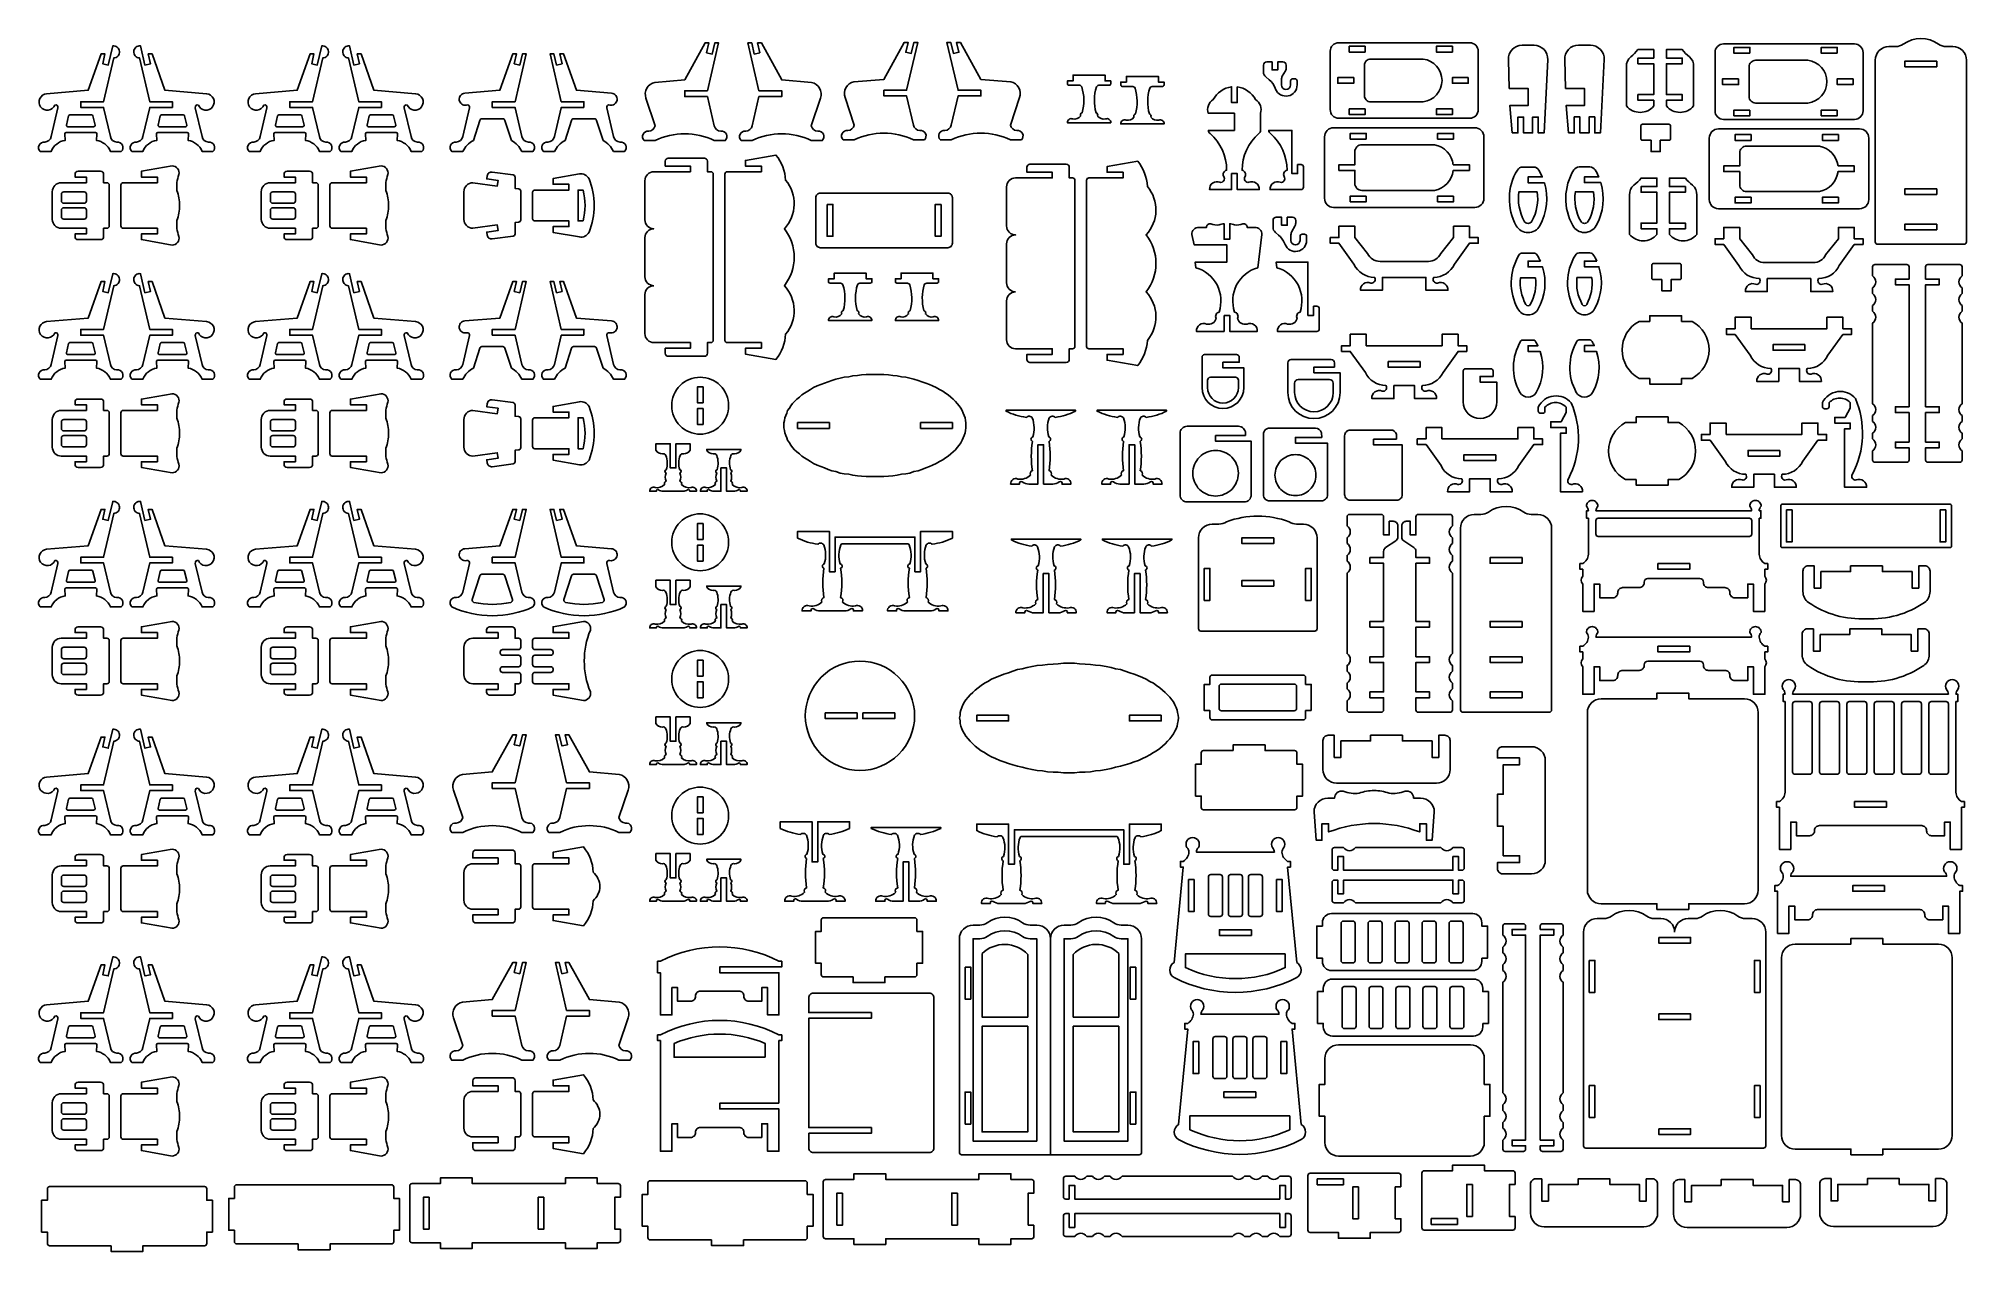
# Model space of a CAD drawing. Extents: x 2719 to 6782, y -345 to 2211.
import ezdxf

# ---------------------------------------------------------------- set-up
doc = ezdxf.new("R2010")
doc.units = 0
doc.header["$MEASUREMENT"] = 0
doc.layers.add('LAYER1', color=18, linetype='CONTINUOUS')

msp = doc.modelspace()

# ---------------------------------------------------------------- linework, layer by layer
at = {"layer": 'LAYER1'}
for points in [[(2807.8, 2071.7), (2807.8, 2065.7), (2855.8, 2065.7), (2870.1, 2004.1, 0.343544), (2883.7, 1992.6, -0.729626), (2893.2, 1972.9), (2870.1, 1972.9, 0.693778), (2870.1, 1972.9, 0.271498), (2840.6, 1996.3), (2841.6, 2010.2, 0.394231), (2838.7, 2012.9), (2776.9, 2012.9, 0.394231), (2774, 2010.2), (2774.9, 1996.3, 0.271498), (2745.5, 1972.9), (2722.4, 1972.9, -0.729626), (2731.8, 1992.6, 0.343544), (2745.5, 2004.1), (2759.6, 2064.8, 0.616854), (2753.2, 2070.6, -0.585378), (2723.2, 2067, -0.585378), (2735.8, 2094.4), (2823.6, 2101.8), (2850.7, 2178.5), (2858.8, 2178.5), (2854, 2157.8), (2865.7, 2155.1), (2875, 2195.3, -0.427759), (2889.4, 2183.8, -0.427759), (2877.2, 2170), (2855.8, 2077.7), (2807.8, 2077.7)], [(3001, 2071.7), (3001, 2065.7), (2953, 2065.7), (2938.7, 2004.1, -0.343544), (2925, 1992.6, 0.729626), (2915.6, 1972.9), (2938.7, 1972.9, -0.693778), (2938.7, 1972.9, -0.271498), (2968.1, 1996.3), (2967.2, 2010.2, -0.394231), (2970.1, 2012.9), (3031.9, 2012.9, -0.394231), (3034.8, 2010.2), (3033.9, 1996.3, -0.271498), (3063.3, 1972.9), (3086.4, 1972.9, 0.729626), (3076.9, 1992.6, -0.343544), (3063.3, 2004.1), (3049.2, 2064.8, -0.616854), (3055.6, 2070.6, 0.585378), (3085.5, 2067, 0.585378), (3073, 2094.4), (2985.1, 2101.8), (2958, 2178.5), (2950, 2178.5), (2954.8, 2157.8), (2943.1, 2155.1), (2933.7, 2195.3, 0.427759), (2919.4, 2183.8, 0.427759), (2931.6, 2170), (2953, 2077.7), (3001, 2077.7)], [(3248.3, 2071.7), (3248.3, 2065.7), (3296.3, 2065.7), (3310.6, 2004.1, 0.343544), (3324.2, 1992.6, -0.729626), (3333.7, 1972.9), (3310.6, 1972.9, 0.693778), (3310.6, 1972.9, 0.271498), (3281.1, 1996.3), (3282, 2010.2, 0.394231), (3279.2, 2012.9), (3217.4, 2012.9, 0.394231), (3214.5, 2010.2), (3215.4, 1996.3, 0.271498), (3186, 1972.9), (3162.8, 1972.9, -0.729626), (3172.3, 1992.6, 0.343544), (3186, 2004.1), (3200.1, 2064.8, 0.616854), (3193.7, 2070.6, -0.585378), (3163.7, 2067, -0.585378), (3176.2, 2094.4), (3264.1, 2101.8), (3291.2, 2178.5), (3299.3, 2178.5), (3294.5, 2157.8), (3306.2, 2155.1), (3315.5, 2195.3, -0.427759), (3329.9, 2183.8, -0.427759), (3317.7, 2170), (3296.3, 2077.7), (3248.3, 2077.7)], [(3441.5, 2071.7), (3441.5, 2065.7), (3393.5, 2065.7), (3379.2, 2004.1, -0.343544), (3365.5, 1992.6, 0.729626), (3356, 1972.9), (3379.2, 1972.9, -0.693778), (3379.2, 1972.9, -0.271498), (3408.6, 1996.3), (3407.7, 2010.2, -0.394231), (3410.6, 2012.9), (3472.4, 2012.9, -0.394231), (3475.2, 2010.2), (3474.3, 1996.3, -0.271498), (3503.8, 1972.9), (3526.9, 1972.9, 0.729626), (3517.4, 1992.6, -0.343544), (3503.8, 2004.1), (3489.7, 2064.8, -0.616854), (3496, 2070.6, 0.585378), (3526, 2067, 0.585378), (3513.5, 2094.4), (3425.6, 2101.8), (3398.5, 2178.5), (3390.5, 2178.5), (3395.2, 2157.8), (3383.6, 2155.1), (3374.2, 2195.3, 0.427759), (3359.9, 2183.8, 0.427759), (3372, 2170), (3393.5, 2077.7), (3441.5, 2077.7)], [(4080.7, 2094.7), (4080.7, 2088.7), (4128.7, 2088.7), (4143, 2027.1, 0.343544), (4156.6, 2015.7, -0.729626), (4166.1, 1995.9), (4143, 1995.9, 0.230289), (4018.4, 1995.9), (3995.3, 1995.9, -0.729626), (4004.8, 2015.7, 0.343544), (4018.4, 2027.1), (3999, 2085.3, -0.456332), (4017.7, 2118.2), (4080.7, 2123.5), (4123.7, 2201.5), (4131.7, 2201.5), (4126.9, 2180.8), (4138.6, 2178.1), (4144, 2201.5), (4152.1, 2201.5), (4128.7, 2100.7), (4080.7, 2100.7)], [(4285.2, 2094.7), (4285.2, 2088.7), (4237.2, 2088.7), (4222.9, 2027.1, -0.343544), (4209.3, 2015.7, 0.729626), (4199.8, 1995.9), (4222.9, 1995.9, -0.230289), (4347.5, 1995.9), (4370.6, 1995.9, 0.729626), (4361.2, 2015.7, -0.343544), (4347.5, 2027.1), (4366.9, 2085.3, 0.456332), (4348.2, 2118.2), (4285.2, 2123.5), (4242.3, 2201.5), (4234.2, 2201.5), (4239, 2180.8), (4227.3, 2178.1), (4221.9, 2201.5), (4213.8, 2201.5), (4237.2, 2100.7), (4285.2, 2100.7)], [(4500.4, 2095.9), (4500.4, 2089.9), (4548.4, 2089.9), (4562.7, 2028.4, 0.343544), (4576.3, 2016.9, -0.729626), (4585.8, 1997.2), (4562.7, 1997.2, 0.230289), (4438.1, 1997.2), (4414.9, 1997.2, -0.729626), (4424.4, 2016.9, 0.343544), (4438.1, 2028.4), (4418.7, 2086.5, -0.456332), (4437.4, 2119.5), (4500.4, 2124.7), (4543.3, 2202.7), (4551.4, 2202.7), (4546.6, 2182.1), (4558.3, 2179.4), (4563.7, 2202.7), (4571.8, 2202.7), (4548.4, 2101.9), (4500.4, 2101.9)], [(4704.9, 2095.9), (4704.9, 2089.9), (4656.9, 2089.9), (4642.6, 2028.4, -0.343544), (4628.9, 2016.9, 0.729626), (4619.5, 1997.2), (4642.6, 1997.2, -0.230289), (4767.2, 1997.2), (4790.3, 1997.2, 0.729626), (4780.8, 2016.9, -0.343544), (4767.2, 2028.4), (4786.6, 2086.5, 0.456332), (4767.8, 2119.5), (4704.9, 2124.7), (4661.9, 2202.7), (4653.9, 2202.7), (4658.7, 2182.1), (4647, 2179.4), (4641.5, 2202.7), (4633.5, 2202.7), (4656.9, 2101.9), (4704.9, 2101.9)], [(5441.2, 2061), (5441.2, 2184, -0.414214), (5459.2, 2202), (5735.2, 2202, -0.414214), (5753.2, 2184), (5753.2, 2061, -0.414214), (5735.2, 2043), (5459.2, 2043, -0.414214)], [(5824.7, 2011.8), (5819.6, 2069.4), (5858.3, 2069.4), (5858.3, 2105.7), (5818.6, 2105.7), (5816.8, 2166.1, -0.431081), (5845.6, 2196.6), (5871, 2196.6, -0.431081), (5899.8, 2166.1), (5891.9, 2011.8), (5879.9, 2011.8), (5879.9, 2045.4), (5867.9, 2045.4), (5867.9, 2011.8), (5848.7, 2011.8), (5848.7, 2045.4), (5836.7, 2045.4), (5836.7, 2011.8)], [(5943.6, 2012), (5938.5, 2069.6), (5977.2, 2069.6), (5977.2, 2105.9), (5937.5, 2105.9), (5935.7, 2166.4, -0.431081), (5964.5, 2196.8), (5989.9, 2196.8, -0.431081), (6018.6, 2166.4), (6010.8, 2012), (5998.8, 2012), (5998.8, 2045.6), (5986.8, 2045.6), (5986.8, 2012), (5967.6, 2012), (5967.6, 2045.6), (5955.6, 2045.6), (5955.6, 2012)], [(6252.3, 2058.5), (6252.3, 2181.5, -0.414214), (6270.3, 2199.5), (6546.3, 2199.5, -0.414214), (6564.3, 2181.5), (6564.3, 2058.5, -0.414214), (6546.3, 2040.5), (6270.3, 2040.5, -0.414214)], [(6595, 1777.3, -0.414214), (6590.2, 1782.1), (6590.2, 2165.2, -0.414214), (6619, 2194), (6633.2, 2194, 0.155074), (6649, 2199, -0.31779), (6723.5, 2199, 0.155074), (6739.2, 2194), (6753.4, 2194, -0.414214), (6782.2, 2165.2), (6782.2, 1782.1, -0.414214), (6777.4, 1777.3)], [(3675.2, 2065.7), (3723.3, 2065.7, 0.04526), (3723.4, 2064.8), (3737.5, 2004.1, 0.343544), (3751.2, 1992.6, -0.729626), (3760.7, 1972.9), (3737.5, 1972.9, 0.157681), (3715.3, 1996.3), (3701.8, 2038.3, 0.325785), (3697.2, 2041.7), (3653.3, 2041.7, 0.325785), (3648.7, 2038.3), (3635.2, 1996.3, 0.157681), (3612.9, 1972.9), (3589.8, 1972.9, -0.729626), (3599.3, 1992.6, 0.343544), (3612.9, 2004.1), (3627, 2064.8, 0.616854), (3620.6, 2070.6, -0.432644), (3605.6, 2081.3, -0.432644), (3617.2, 2095.6), (3691.1, 2101.8), (3718.2, 2178.5), (3726.2, 2178.5), (3721.4, 2157.8), (3733.1, 2155.1), (3738.6, 2178.5), (3746.6, 2178.5), (3723.2, 2077.7), (3675.2, 2077.7)], [(3868.4, 2065.7), (3820.4, 2065.7, -0.04526), (3820.2, 2064.8), (3806.1, 2004.1, -0.343544), (3792.5, 1992.6, 0.729626), (3783, 1972.9), (3806.1, 1972.9, -0.157681), (3828.4, 1996.3), (3841.9, 2038.3, -0.325785), (3846.5, 2041.7), (3890.4, 2041.7, -0.325785), (3895, 2038.3), (3908.5, 1996.3, -0.157681), (3930.7, 1972.9), (3953.9, 1972.9, 0.729626), (3944.4, 1992.6, -0.343544), (3930.7, 2004.1), (3916.6, 2064.8, -0.616854), (3923, 2070.6, 0.432644), (3938, 2081.3, 0.432644), (3926.4, 2095.6), (3852.6, 2101.8), (3825.5, 2178.5), (3817.4, 2178.5), (3822.2, 2157.8), (3810.5, 2155.1), (3805.1, 2178.5), (3797, 2178.5), (3820.4, 2077.7), (3868.4, 2077.7)], [(5325.5, 2106), (5326.1, 2104.3, 0.825341), (5371.6, 2113.1), (5371.6, 2121.4, 0.414214), (5366.9, 2126), (5362.2, 2126, 0.414214), (5357.6, 2121.4), (5357.6, 2113.1, -1), (5338.5, 2113.1), (5338.5, 2124.8, -0.131652), (5340.3, 2131.7), (5346.7, 2142.7, 0.131652), (5348.5, 2149.6), (5348.5, 2154.8, 0.414214), (5341.6, 2161.7), (5330.6, 2161.7), (5330.6, 2144.9), (5318.6, 2144.9), (5318.6, 2161.7), (5307.6, 2161.7, 0.414214), (5300.6, 2154.8), (5300.6, 2140.5, 0.220517), (5305.5, 2129.9), (5312.5, 2124.1, -0.122252)], [(5637.1, 2077.5), (5526.7, 2077.5, -0.414214), (5513.2, 2091), (5513.2, 2154, -0.414214), (5526.7, 2167.5), (5637.1, 2167.5, -0.88519)], [(6065.7, 2151.6), (6065.7, 2068.7, 0.468323), (6123.3, 2068.7), (6123.3, 2080.7), (6089.7, 2080.7), (6089.7, 2092.7), (6123.3, 2092.7), (6123.3, 2157.6), (6089.7, 2157.6), (6089.7, 2169.6), (6123.3, 2169.6), (6123.3, 2187.6), (6089.7, 2187.6, -0.082449), (6074.7, 2172.5, 0.237515)], [(6207.3, 2151.6), (6207.3, 2068.7, -0.468323), (6149.7, 2068.7), (6149.7, 2080.7), (6183.3, 2080.7), (6183.3, 2092.7), (6149.7, 2092.7), (6149.7, 2157.6), (6183.3, 2157.6), (6183.3, 2169.6), (6149.7, 2169.6), (6149.7, 2187.6), (6183.3, 2187.6, 0.082449), (6198.3, 2172.5, -0.237515)], [(6448.2, 2075), (6337.8, 2075, -0.414214), (6324.3, 2088.5), (6324.3, 2151.5, -0.414214), (6337.8, 2165), (6448.2, 2165, -0.88519)], [(4933, 2033.4), (4978.6, 2033.4, 0.570657), (4967.5, 2041.4, -0.289506), (4950.9, 2047.5, 0.497317), (4947.7, 2054.5, 0.217136), (4947.7, 2054.5, -0.145354), (4948.5, 2109.1, -0.281118), (4955.5, 2112.6), (4975.8, 2112.6, 0.414214), (4978.7, 2115.5), (4978.7, 2121.7), (4966.7, 2121.7), (4966.7, 2133.7), (4939.1, 2133.7), (4933, 2133.7), (4927, 2133.7), (4899.4, 2133.7), (4899.4, 2121.7), (4887.4, 2121.7), (4887.4, 2115.5, 0.414214), (4890.3, 2112.6), (4910.6, 2112.6, -0.281118), (4917.6, 2109.1, -0.145354), (4918.4, 2054.5, 0.217136), (4918.4, 2054.5, 0.497317), (4915.2, 2047.5, -0.289506), (4898.6, 2041.4, 0.570657), (4887.5, 2033.4)], [(5045.4, 2030.9), (4999.8, 2030.9, -0.570657), (5011, 2038.9, 0.289506), (5027.6, 2045, -0.497317), (5030.7, 2052, -0.217136), (5030.7, 2052, 0.145354), (5030, 2106.6, 0.281118), (5022.9, 2110.1), (5002.7, 2110.1, -0.414214), (4999.8, 2113), (4999.8, 2119.2), (5011.8, 2119.2), (5011.8, 2131.2), (5039.4, 2131.2), (5045.4, 2131.2), (5051.4, 2131.2), (5079, 2131.2), (5079, 2119.2), (5091, 2119.2), (5091, 2113, -0.414214), (5088.1, 2110.1), (5067.9, 2110.1, 0.281118), (5060.8, 2106.6, 0.145354), (5060.1, 2052, -0.217136), (5060.1, 2052, -0.497317), (5063.2, 2045, 0.289506), (5079.8, 2038.9, -0.570657), (5091, 2030.9)], [(5245.3, 2109.1), (5245.3, 2076), (5233.3, 2076), (5233.3, 2109.1, 0.24185), (5194.6, 2082.1, 0.346655), (5184.2, 2053.3), (5239.3, 2053.3), (5239.3, 2017.3), (5184.2, 2017.3, 0.260797), (5187.9, 2010.7, -0.220455), (5222.9, 1933.3, 0.497317), (5216.7, 1919.9, -0.687365), (5208.7, 1907.9, 0.570657), (5187, 1892.5), (5233.3, 1892.5), (5233.3, 1926.1), (5239.3, 1926.1), (5245.3, 1926.1), (5245.3, 1892.5), (5291.5, 1892.5, 0.570657), (5269.9, 1907.9, -0.687365), (5261.8, 1919.9, 0.497317), (5255.6, 1933.3, -0.220455), (5290.7, 2010.7, 0.260797), (5294.3, 2017.3), (5294.3, 2053.3, 0.346655), (5283.9, 2082.1, 0.24185)], [(2807.8, 2050.1), (2785, 2050.1, 0.348878), (2782.2, 2047.9), (2777.7, 2028.4, 0.482714), (2780.5, 2024.9), (2835.1, 2024.9, 0.216532), (2837.2, 2025.9, 0.240993), (2837.9, 2028.4), (2833.3, 2047.9, 0.348878), (2830.5, 2050.1)], [(3001, 2050.1), (3023.7, 2050.1, -0.348878), (3026.5, 2047.9), (3031.1, 2028.4, -0.482714), (3028.3, 2024.9), (2973.7, 2024.9, -0.216532), (2971.6, 2025.9, -0.240993), (2970.9, 2028.4), (2975.4, 2047.9, -0.348878), (2978.2, 2050.1)], [(3248.3, 2050.1), (3225.5, 2050.1, 0.348878), (3222.7, 2047.9), (3218.2, 2028.4, 0.482714), (3221, 2024.9), (3275.5, 2024.9, 0.216532), (3277.7, 2025.9, 0.240993), (3278.3, 2028.4), (3273.8, 2047.9, 0.348878), (3271, 2050.1)], [(3441.5, 2050.1), (3464.2, 2050.1, -0.348878), (3467, 2047.9), (3471.5, 2028.4, -0.482714), (3468.7, 2024.9), (3414.2, 2024.9, -0.216532), (3412, 2025.9, -0.240993), (3411.4, 2028.4), (3415.9, 2047.9, -0.348878), (3418.7, 2050.1)], [(5379.8, 1892.5, 0.414214), (5384.6, 1897.3), (5384.6, 1940.5, 0.414214), (5379.8, 1945.3), (5372.6, 1945.3), (5372.6, 1926.1), (5360.6, 1926.1), (5360.6, 2017.3), (5311.6, 2017.3, 0.260797), (5315.2, 2010.7, -0.220455), (5350.2, 1933.3, 0.497317), (5344.1, 1919.9, -0.687365), (5336, 1907.9, 0.570657), (5314.4, 1892.5)], [(5429.2, 1874.1), (5429.2, 2003.7, -0.414214), (5448.4, 2022.9), (5746, 2022.9, -0.414214), (5765.2, 2003.7), (5765.2, 1874.1, -0.414214), (5746, 1854.9), (5448.4, 1854.9, -0.414214)], [(6117.7, 1996.6), (6098.9, 1996.6, -0.414214), (6096.1, 1999.4), (6096.1, 2027.3, -0.414214), (6098.9, 2030.2), (6155.6, 2030.2, -0.414214), (6158.5, 2027.3), (6158.5, 1999.4, -0.414214), (6155.6, 1996.6), (6136.9, 1996.6), (6136.9, 1972.6), (6117.7, 1972.6)], [(6240.3, 1871.5), (6240.3, 2001.1, -0.414214), (6259.5, 2020.3), (6557.1, 2020.3, -0.414214), (6576.3, 2001.1), (6576.3, 1871.5, -0.414214), (6557.1, 1852.3), (6259.5, 1852.3, -0.414214)], [(4015.5, 1690, -0.414214), (3996.7, 1708.9), (3996.7, 1791.2, -0.414214), (4015.5, 1810, -0.414214), (3996.7, 1828.9), (3996.7, 1911.2, -0.414214), (4015.5, 1930), (4092.7, 1930), (4092.7, 1942), (4039.5, 1942), (4039.5, 1952.5, -0.414214), (4045.8, 1958.8), (4122.4, 1958.8, -0.414214), (4128.7, 1952.5), (4128.7, 1930), (4135.9, 1930, -0.414214), (4140.7, 1925.2), (4140.7, 1574.8, -0.414214), (4135.9, 1570), (4128.7, 1570), (4128.7, 1547.5, -0.414214), (4122.4, 1541.2), (4045.8, 1541.2, -0.414214), (4039.5, 1547.5), (4039.5, 1558), (4092.7, 1558), (4092.7, 1570), (4015.5, 1570, -0.414214), (3996.7, 1588.9), (3996.7, 1671.2, -0.414214)], [(4293.4, 1912.2, 0.157436), (4273.1, 1965.3), (4208.6, 1954), (4208.6, 1942), (4242.2, 1942), (4242.2, 1930), (4170.2, 1930, 0.414214), (4165.4, 1925.2), (4165.4, 1882), (4165.4, 1574.8, 0.414214), (4170.2, 1570), (4242.2, 1570), (4242.2, 1558), (4208.6, 1558), (4208.6, 1546), (4273.1, 1534.7, 0.157436), (4293.4, 1587.8, 0.379394), (4290.7, 1690, 0.346118), (4290.7, 1810, 0.379394)], [(5055.9, 1899.2, 0.157436), (5035.5, 1952.3), (4971.1, 1941), (4971.1, 1929), (5004.7, 1929), (5004.7, 1917), (4932.7, 1917, 0.414214), (4927.9, 1912.2), (4927.9, 1869), (4927.9, 1561.8, 0.414214), (4932.7, 1557), (5004.7, 1557), (5004.7, 1545), (4971.1, 1545), (4971.1, 1533), (5035.5, 1521.7, 0.157436), (5055.9, 1574.8, 0.379394), (5053.2, 1677, 0.346118), (5053.2, 1797, 0.379394)], [(5700.5, 1944.9), (5734.8, 1944.9), (5734.8, 1932.9), (5700.5, 1932.9, -0.326135), (5661.1, 1890.9), (5507.6, 1890.9, -0.414214), (5493.2, 1905.3), (5493.2, 1932.9), (5459.6, 1932.9), (5459.6, 1944.9), (5493.2, 1944.9), (5493.2, 1972.5, -0.414214), (5507.6, 1986.9), (5661.1, 1986.9, -0.326135)], [(6511.6, 1942.3), (6545.9, 1942.3), (6545.9, 1930.3), (6511.6, 1930.3, -0.326135), (6472.2, 1888.3), (6318.7, 1888.3, -0.414214), (6304.3, 1902.7), (6304.3, 1930.3), (6270.7, 1930.3), (6270.7, 1942.3), (6304.3, 1942.3), (6304.3, 1969.9, -0.414214), (6318.7, 1984.3), (6472.2, 1984.3, -0.326135)], [(2766.6, 1907), (2819.8, 1907), (2819.8, 1919), (2795.8, 1919), (2795.8, 1924.7, -0.414214), (2802.1, 1931), (2849.5, 1931, -0.414214), (2855.8, 1924.7), (2855.8, 1907), (2863, 1907, -0.414214), (2867.8, 1902.2), (2867.8, 1815.8, -0.414214), (2863, 1811), (2855.8, 1811), (2855.8, 1793.3, -0.414214), (2849.5, 1787), (2802.1, 1787, -0.414214), (2795.8, 1793.3), (2795.8, 1799), (2819.8, 1799), (2819.8, 1811), (2766.6, 1811, -0.414214), (2747.8, 1829.8), (2747.8, 1888.1, -0.414214)], [(2892.5, 1859), (2892.5, 1902.2, -0.414214), (2897.3, 1907), (2969.3, 1907), (2969.3, 1919), (2935.7, 1919), (2935.7, 1931), (3000.1, 1942.3, -0.480696), (3014.6, 1924.3, 0.114725), (3010.4, 1890.6, -0.088383), (3016.1, 1859, -0.088383), (3010.4, 1827.4, 0.114725), (3014.6, 1793.7, -0.480696), (3000.1, 1775.7), (2935.7, 1787), (2935.7, 1799), (2969.3, 1799), (2969.3, 1811), (2897.3, 1811, -0.414214), (2892.5, 1815.8)], [(3207.1, 1907), (3260.3, 1907), (3260.3, 1919), (3236.3, 1919), (3236.3, 1924.7, -0.414214), (3242.6, 1931), (3290, 1931, -0.414214), (3296.3, 1924.7), (3296.3, 1907), (3303.5, 1907, -0.414214), (3308.3, 1902.2), (3308.3, 1815.8, -0.414214), (3303.5, 1811), (3296.3, 1811), (3296.3, 1793.3, -0.414214), (3290, 1787), (3242.6, 1787, -0.414214), (3236.3, 1793.3), (3236.3, 1799), (3260.3, 1799), (3260.3, 1811), (3207.1, 1811, -0.414214), (3188.3, 1829.8), (3188.3, 1888.1, -0.414214)], [(3332.9, 1859), (3332.9, 1902.2, -0.414214), (3337.7, 1907), (3409.7, 1907), (3409.7, 1919), (3376.1, 1919), (3376.1, 1931), (3440.6, 1942.3, -0.480696), (3455, 1924.3, 0.114725), (3450.9, 1890.6, -0.088383), (3456.6, 1859, -0.088383), (3450.9, 1827.4, 0.114725), (3455, 1793.7, -0.480696), (3440.6, 1775.7), (3376.1, 1787), (3376.1, 1799), (3409.7, 1799), (3409.7, 1811), (3337.7, 1811, -0.414214), (3332.9, 1815.8)], [(3735.2, 1859), (3735.1, 1889.2, 0.414214), (3730.3, 1894), (3723.2, 1894.9), (3723.2, 1918.7, 0.375308), (3719.1, 1923.5), (3675.1, 1929.5, 0.414214), (3664.3, 1921.2), (3663.4, 1915), (3687.2, 1911.8), (3685.6, 1900), (3634.1, 1907, 0.414214), (3615.2, 1888.1), (3615.2, 1859), (3615.2, 1829.8, 0.414214), (3634.1, 1811), (3685.6, 1818), (3687.2, 1806.2), (3663.4, 1803), (3664.3, 1796.7, 0.414214), (3675.1, 1788.5), (3719.1, 1794.5, 0.375308), (3723.2, 1799.2), (3723.2, 1823.1), (3730.3, 1824, 0.414214), (3735.1, 1828.8)], [(3889.8, 1859, -0.101097), (3879, 1802.6, -0.327051), (3858.7, 1792.6), (3803.1, 1802.4), (3803.1, 1814.4), (3836.7, 1814.4), (3836.7, 1826.4), (3764.7, 1826.4, -0.414214), (3759.9, 1831.2), (3759.9, 1859), (3759.9, 1886.8, -0.414214), (3764.7, 1891.6), (3836.7, 1891.6), (3836.7, 1903.6), (3803.1, 1903.6), (3803.1, 1915.6), (3858.7, 1925.4, -0.327051), (3879, 1915.4, -0.101097)], [(4778, 1677, -0.414214), (4759.2, 1695.9), (4759.2, 1778.2, -0.414214), (4778, 1797, -0.414214), (4759.2, 1815.9), (4759.2, 1898.2, -0.414214), (4778, 1917), (4855.2, 1917), (4855.2, 1929), (4802, 1929), (4802, 1939.5, -0.414214), (4808.3, 1945.8), (4884.9, 1945.8, -0.414214), (4891.2, 1939.5), (4891.2, 1917), (4898.4, 1917, -0.414214), (4903.2, 1912.2), (4903.2, 1561.8, -0.414214), (4898.4, 1557), (4891.2, 1557), (4891.2, 1534.5, -0.414214), (4884.9, 1528.2), (4808.3, 1528.2, -0.414214), (4802, 1534.5), (4802, 1545), (4855.2, 1545), (4855.2, 1557), (4778, 1557, -0.414214), (4759.2, 1575.9), (4759.2, 1658.2, -0.414214)], [(5892.7, 1907.1), (5858.3, 1907.1), (5858.3, 1919.1), (5888.3, 1919.1, 0.035368), (5880.8, 1933.7, 0.261699), (5869.8, 1939.9), (5846.8, 1939.9, 0.261699), (5835.8, 1933.7, 0.2701), (5833.5, 1816.4, 0.587624), (5883.1, 1816.4, 0.203772)], [(6011.6, 1907.3), (5977.2, 1907.3), (5977.2, 1919.3), (6007.2, 1919.3, 0.035368), (5999.7, 1934, 0.261699), (5988.6, 1940.2), (5965.7, 1940.2, 0.261699), (5954.7, 1934, 0.2701), (5952.4, 1816.7, 0.587624), (6001.9, 1816.7, 0.203772)], [(6072.3, 1880.8), (6072.3, 1798, 0.468323), (6129.9, 1798), (6129.9, 1810), (6096.3, 1810), (6096.3, 1822), (6129.9, 1822), (6129.9, 1886.8), (6096.3, 1886.8), (6096.3, 1898.8), (6129.9, 1898.8), (6129.9, 1916.8), (6096.3, 1916.8, -0.082449), (6081.3, 1901.8, 0.237515)], [(6213.9, 1880.8), (6213.9, 1798, -0.468323), (6156.3, 1798), (6156.3, 1810), (6189.9, 1810), (6189.9, 1822), (6156.3, 1822), (6156.3, 1886.8), (6189.9, 1886.8), (6189.9, 1898.8), (6156.3, 1898.8), (6156.3, 1916.8), (6189.9, 1916.8, 0.082449), (6204.9, 1901.8, -0.237515)], [(2819.8, 1883), (2819.8, 1868.6, -0.414214), (2815, 1863.8), (2771.8, 1863.8, -0.414214), (2767, 1868.6), (2767, 1883, -0.414214), (2771.8, 1887.8), (2815, 1887.8, -0.414214)], [(3260.3, 1883), (3260.3, 1868.6, -0.414214), (3255.5, 1863.8), (3212.3, 1863.8, -0.414214), (3207.5, 1868.6), (3207.5, 1883, -0.414214), (3212.3, 1887.8), (3255.5, 1887.8, -0.414214)], [(3866.6, 1826.4, 0.124363), (3866.6, 1891.6), (3855.9, 1891.6), (3855.9, 1826.4)], [(4366.5, 1885.3), (4635.3, 1885.3, -0.414214), (4644.9, 1875.7), (4644.9, 1779.7, -0.414214), (4635.3, 1770.1), (4366.5, 1770.1, -0.414214), (4356.9, 1779.7), (4356.9, 1875.7, -0.414214)], [(5877.5, 1887.9), (5839.1, 1887.9, 0.166664), (5850.3, 1825.8, 0.587624), (5866.3, 1825.8, 0.166664)], [(5996.3, 1888.1), (5958, 1888.1, 0.166664), (5969.2, 1826, 0.587624), (5985.2, 1826, 0.166664)], [(2819.8, 1849.4), (2819.8, 1835, -0.414214), (2815, 1830.2), (2771.8, 1830.2, -0.414214), (2767, 1835), (2767, 1849.4, -0.414214), (2771.8, 1854.2), (2815, 1854.2, -0.414214)], [(3260.3, 1849.4), (3260.3, 1835, -0.414214), (3255.5, 1830.2), (3212.3, 1830.2, -0.414214), (3207.5, 1835), (3207.5, 1849.4, -0.414214), (3212.3, 1854.2), (3255.5, 1854.2, -0.414214)], [(5345.5, 1778.5), (5346.2, 1776.8, 0.825341), (5391.6, 1785.5), (5391.6, 1793.8, 0.414214), (5387, 1798.4), (5382.2, 1798.4, 0.414214), (5377.6, 1793.8), (5377.6, 1785.5, -1), (5358.5, 1785.5), (5358.5, 1797.2, -0.131652), (5360.3, 1804.1), (5366.7, 1815.1, 0.131652), (5368.5, 1822), (5368.5, 1827.2, 0.414214), (5361.6, 1834.2), (5350.6, 1834.2), (5350.6, 1817.3), (5338.6, 1817.3), (5338.6, 1834.2), (5327.6, 1834.2, 0.414214), (5320.7, 1827.2), (5320.7, 1812.9, 0.220517), (5325.6, 1802.4), (5332.5, 1796.5, -0.122252)], [(5217.4, 1627.3), (5229.4, 1627.3), (5229.4, 1593.7), (5287.6, 1593.7, 0.570657), (5266, 1609.1, -0.424269), (5245.9, 1621, 0.497317), (5239.7, 1634.5, -0.429094), (5288.4, 1727.9), (5297.3, 1798), (5297.3, 1798, 0.414214), (5282.5, 1812.8), (5266.2, 1812.8, 0.480696), (5256.9, 1820.2, -0.114725), (5239.6, 1818, 0.056195), (5229.4, 1820.6), (5229.4, 1787.9), (5217.4, 1787.9), (5217.4, 1820.6, 0.056195), (5207.1, 1818, -0.114725), (5189.8, 1820.2, 0.480696), (5180.6, 1812.8), (5164.2, 1812.8, 0.414214), (5149.5, 1798), (5149.5, 1798), (5154.5, 1775.9), (5223.4, 1775.9), (5223.4, 1739.9), (5223.4, 1739.9), (5211.7, 1739.9), (5156.8, 1739.9), (5158.3, 1727.9, -0.429094), (5207, 1634.5, 0.497317), (5200.8, 1621, -0.424269), (5180.8, 1609.1, 0.570657), (5159.1, 1593.7), (5217.4, 1593.7)], [(5573.2, 1707.5), (5551.4, 1707.5), (5551.4, 1680.2), (5505.1, 1680.2, -0.570657), (5526.8, 1695.6, 0.687365), (5534.8, 1707.5, -0.291722), (5491.3, 1735.3), (5459.6, 1779.4), (5441.2, 1779.4), (5441.2, 1791.4), (5459.6, 1791.4), (5459.6, 1815.4), (5493.2, 1815.4), (5493.2, 1791.4), (5520, 1757.8, 0.291722), (5546.2, 1741.1), (5573.2, 1741.1), (5648.2, 1741.1, 0.291722), (5674.3, 1757.8), (5701.2, 1791.4), (5701.2, 1815.4), (5734.8, 1815.4), (5734.8, 1791.4), (5753.2, 1791.4), (5753.2, 1779.4), (5734.8, 1779.4), (5703, 1735.3, -0.291722), (5659.5, 1707.5, 0.687365), (5667.6, 1695.6, -0.570657), (5689.2, 1680.2), (5643, 1680.2), (5643, 1707.5)], [(6384.3, 1705), (6362.5, 1705), (6362.5, 1677.6), (6316.3, 1677.6, -0.570657), (6337.9, 1693, 0.687365), (6346, 1705, -0.291722), (6302.5, 1732.7), (6270.7, 1776.9), (6252.3, 1776.9), (6252.3, 1788.9), (6270.7, 1788.9), (6270.7, 1812.9), (6304.3, 1812.9), (6304.3, 1788.9), (6331.2, 1755.2, 0.291722), (6357.3, 1738.6), (6384.3, 1738.6), (6459.4, 1738.6, 0.291722), (6485.5, 1755.2), (6512.3, 1788.9), (6512.3, 1812.9), (6545.9, 1812.9), (6545.9, 1788.9), (6564.3, 1788.9), (6564.3, 1776.9), (6545.9, 1776.9), (6514.2, 1732.7, -0.291722), (6470.7, 1705, 0.687365), (6478.7, 1693, -0.570657), (6500.4, 1677.6), (6454.1, 1677.6), (6454.1, 1705)], [(5884.2, 1741.7, 0.031694), (5877.5, 1754.3, 0.261699), (5869.8, 1758.7), (5846.8, 1758.7, 0.261699), (5839.1, 1754.3, 0.2701), (5836.9, 1640.9, 0.587624), (5879.7, 1640.9, 0.206482), (5888.7, 1729.7), (5858.3, 1729.7), (5858.3, 1741.7)], [(6003, 1741.9, 0.031694), (5996.4, 1754.6, 0.261699), (5988.6, 1758.9), (5965.7, 1758.9, 0.261699), (5957.9, 1754.6, 0.2701), (5955.7, 1641.1, 0.587624), (5998.6, 1641.1, 0.206482), (6007.6, 1729.9), (5977.2, 1729.9), (5977.2, 1741.9)], [(2807.8, 1591.7), (2807.8, 1585.7), (2855.8, 1585.7), (2870.1, 1524.1, 0.343544), (2883.7, 1512.6, -0.729626), (2893.2, 1492.9), (2870.1, 1492.9, 0.693778), (2870.1, 1492.9, 0.271498), (2840.6, 1516.3), (2841.6, 1530.2, 0.394231), (2838.7, 1532.9), (2776.9, 1532.9, 0.394231), (2774, 1530.2), (2774.9, 1516.3, 0.271498), (2745.5, 1492.9), (2722.4, 1492.9, -0.729626), (2731.8, 1512.6, 0.343544), (2745.5, 1524.1), (2759.6, 1584.8, 0.616854), (2753.2, 1590.6, -0.585378), (2723.2, 1587, -0.585378), (2735.8, 1614.4), (2823.6, 1621.8), (2850.7, 1698.5), (2858.8, 1698.5), (2854, 1677.8), (2865.7, 1675.1), (2875, 1715.3, -0.427759), (2889.4, 1703.8, -0.427759), (2877.2, 1690), (2855.8, 1597.7), (2807.8, 1597.7)], [(3001, 1591.7), (3001, 1585.7), (2953, 1585.7), (2938.7, 1524.1, -0.343544), (2925, 1512.6, 0.729626), (2915.6, 1492.9), (2938.7, 1492.9, -0.693778), (2938.7, 1492.9, -0.271498), (2968.1, 1516.3), (2967.2, 1530.2, -0.394231), (2970.1, 1532.9), (3031.9, 1532.9, -0.394231), (3034.8, 1530.2), (3033.9, 1516.3, -0.271498), (3063.3, 1492.9), (3086.4, 1492.9, 0.729626), (3076.9, 1512.6, -0.343544), (3063.3, 1524.1), (3049.2, 1584.8, -0.616854), (3055.6, 1590.6, 0.585378), (3085.5, 1587, 0.585378), (3073, 1614.4), (2985.1, 1621.8), (2958, 1698.5), (2950, 1698.5), (2954.8, 1677.8), (2943.1, 1675.1), (2933.7, 1715.3, 0.427759), (2919.4, 1703.8, 0.427759), (2931.6, 1690), (2953, 1597.7), (3001, 1597.7)], [(3248.3, 1591.7), (3248.3, 1585.7), (3296.3, 1585.7), (3310.6, 1524.1, 0.343544), (3324.2, 1512.6, -0.729626), (3333.7, 1492.9), (3310.6, 1492.9, 0.693778), (3310.6, 1492.9, 0.271498), (3281.1, 1516.3), (3282, 1530.2, 0.394231), (3279.2, 1532.9), (3217.4, 1532.9, 0.394231), (3214.5, 1530.2), (3215.4, 1516.3, 0.271498), (3186, 1492.9), (3162.8, 1492.9, -0.729626), (3172.3, 1512.6, 0.343544), (3186, 1524.1), (3200.1, 1584.8, 0.616854), (3193.7, 1590.6, -0.585378), (3163.7, 1587, -0.585378), (3176.2, 1614.4), (3264.1, 1621.8), (3291.2, 1698.5), (3299.3, 1698.5), (3294.5, 1677.8), (3306.2, 1675.1), (3315.5, 1715.3, -0.427759), (3329.9, 1703.8, -0.427759), (3317.7, 1690), (3296.3, 1597.7), (3248.3, 1597.7)], [(3441.5, 1591.7), (3441.5, 1585.7), (3393.5, 1585.7), (3379.2, 1524.1, -0.343544), (3365.5, 1512.6, 0.729626), (3356, 1492.9), (3379.2, 1492.9, -0.693778), (3379.2, 1492.9, -0.271498), (3408.6, 1516.3), (3407.7, 1530.2, -0.394231), (3410.6, 1532.9), (3472.4, 1532.9, -0.394231), (3475.2, 1530.2), (3474.3, 1516.3, -0.271498), (3503.8, 1492.9), (3526.9, 1492.9, 0.729626), (3517.4, 1512.6, -0.343544), (3503.8, 1524.1), (3489.7, 1584.8, -0.616854), (3496, 1590.6, 0.585378), (3526, 1587, 0.585378), (3513.5, 1614.4), (3425.6, 1621.8), (3398.5, 1698.5), (3390.5, 1698.5), (3395.2, 1677.8), (3383.6, 1675.1), (3374.2, 1715.3, 0.427759), (3359.9, 1703.8, 0.427759), (3372, 1690), (3393.5, 1597.7), (3441.5, 1597.7)], [(4429.5, 1616.3), (4475, 1616.3, 0.570657), (4463.9, 1624.3, -0.289506), (4447.3, 1630.4, 0.497317), (4444.1, 1637.4, 0.217136), (4444.1, 1637.4, -0.145354), (4444.9, 1692, -0.281118), (4451.9, 1695.5), (4472.2, 1695.5, 0.414214), (4475.1, 1698.4), (4475.1, 1704.6), (4463.1, 1704.6), (4463.1, 1716.6), (4435.5, 1716.6), (4429.5, 1716.6), (4423.4, 1716.6), (4395.8, 1716.6), (4395.8, 1704.6), (4383.8, 1704.6), (4383.8, 1698.4, 0.414214), (4386.7, 1695.5), (4407, 1695.5, -0.281118), (4414.1, 1692, -0.145354), (4414.8, 1637.4, 0.217136), (4414.8, 1637.4, 0.497317), (4411.6, 1630.4, -0.289506), (4395.1, 1624.3, 0.570657), (4383.9, 1616.3)], [(4570.3, 1616.3), (4615.9, 1616.3, 0.570657), (4604.7, 1624.3, -0.289506), (4588.2, 1630.4, 0.497317), (4585, 1637.4, 0.217136), (4585, 1637.4, -0.145354), (4585.7, 1692, -0.281118), (4592.8, 1695.5), (4613.1, 1695.5, 0.414214), (4615.9, 1698.4), (4615.9, 1704.6), (4603.9, 1704.6), (4603.9, 1716.6), (4576.3, 1716.6), (4570.3, 1716.6), (4564.3, 1716.6), (4536.7, 1716.6), (4536.7, 1704.6), (4524.7, 1704.6), (4524.7, 1698.4, 0.414214), (4527.6, 1695.5), (4547.9, 1695.5, -0.281118), (4554.9, 1692, -0.145354), (4555.7, 1637.4, 0.217136), (4555.7, 1637.4, 0.497317), (4552.5, 1630.4, -0.289506), (4535.9, 1624.3, 0.570657), (4524.7, 1616.3)], [(5413.3, 1646.5), (5406.1, 1646.5), (5406.1, 1627.3), (5394.1, 1627.3), (5394.1, 1739.9), (5394.1, 1739.9), (5394.1, 1739.9), (5327.5, 1739.9), (5329, 1727.9, -0.429094), (5377.7, 1634.5, 0.497317), (5371.6, 1621, -0.424269), (5351.5, 1609.1, 0.570657), (5329.9, 1593.7), (5413.3, 1593.7, 0.414214), (5418.1, 1598.5), (5418.1, 1641.7, 0.414214)], [(5874.1, 1706.7), (5842.5, 1706.7, 0.15764), (5853.7, 1650.3, 0.587624), (5862.9, 1650.3, 0.15764)], [(5993, 1706.9), (5961.3, 1706.9, 0.15764), (5972.5, 1650.5, 0.587624), (5981.8, 1650.5, 0.15764)], [(6140.4, 1702.8), (6121.7, 1702.8, -0.414214), (6118.8, 1705.6), (6118.8, 1733.5, -0.414214), (6121.7, 1736.4), (6178.3, 1736.4, -0.414214), (6181.2, 1733.5), (6181.2, 1705.6, -0.414214), (6178.3, 1702.8), (6159.6, 1702.8), (6159.6, 1678.8), (6140.4, 1678.8)], [(6584.5, 1521), (6584.5, 1611, 0.531486), (6584.5, 1636.1), (6584.5, 1648.1, 0.531486), (6584.5, 1673.3), (6584.5, 1685.3, 0.531486), (6584.5, 1710.5), (6584.5, 1729.7, -0.414214), (6589.3, 1734.5), (6656.5, 1734.5, -0.414214), (6661.3, 1729.7), (6661.3, 1703.9), (6632.5, 1703.9), (6632.5, 1691.9), (6661.3, 1691.9), (6661.3, 1434.7), (6632.5, 1434.7), (6632.5, 1422.7), (6661.3, 1422.7), (6661.3, 1360.4), (6632.5, 1360.4), (6632.5, 1348.4), (6661.3, 1348.4), (6661.3, 1322.6, -0.414214), (6656.5, 1317.8), (6589.3, 1317.8, -0.414214), (6584.5, 1322.6), (6584.5, 1341.8, 0.531486), (6584.5, 1366.9), (6584.5, 1378.9, 0.531486), (6584.5, 1404.1), (6584.5, 1416.1, 0.531486), (6584.5, 1441.3), (6584.5, 1509)], [(6772.9, 1521), (6772.9, 1611, -0.531486), (6772.9, 1636.1), (6772.9, 1648.1, -0.531486), (6772.9, 1673.3), (6772.9, 1685.3, -0.531486), (6772.9, 1710.5), (6772.9, 1729.7, 0.414214), (6768.1, 1734.5), (6700.9, 1734.5, 0.414214), (6696.1, 1729.7), (6696.1, 1703.9), (6724.9, 1703.9), (6724.9, 1691.9), (6696.1, 1691.9), (6696.1, 1434.7), (6724.9, 1434.7), (6724.9, 1422.7), (6696.1, 1422.7), (6696.1, 1360.4), (6724.9, 1360.4), (6724.9, 1348.4), (6696.1, 1348.4), (6696.1, 1322.6, 0.414214), (6700.9, 1317.8), (6768.1, 1317.8, 0.414214), (6772.9, 1322.6), (6772.9, 1341.8, -0.531486), (6772.9, 1366.9), (6772.9, 1378.9, -0.531486), (6772.9, 1404.1), (6772.9, 1416.1, -0.531486), (6772.9, 1441.3), (6772.9, 1509)], [(3675.2, 1585.7), (3723.3, 1585.7, 0.04526), (3723.4, 1584.8), (3737.5, 1524.1, 0.343544), (3751.2, 1512.6, -0.729626), (3760.7, 1492.9), (3737.5, 1492.9, 0.157681), (3715.3, 1516.3), (3701.8, 1558.3, 0.325785), (3697.2, 1561.7), (3653.3, 1561.7, 0.325785), (3648.7, 1558.3), (3635.2, 1516.3, 0.157681), (3612.9, 1492.9), (3589.8, 1492.9, -0.729626), (3599.3, 1512.6, 0.343544), (3612.9, 1524.1), (3627, 1584.8, 0.616854), (3620.6, 1590.6, -0.432644), (3605.6, 1601.3, -0.432644), (3617.2, 1615.6), (3691.1, 1621.8), (3718.2, 1698.5), (3726.2, 1698.5), (3721.4, 1677.8), (3733.1, 1675.1), (3738.6, 1698.5), (3746.6, 1698.5), (3723.2, 1597.7), (3675.2, 1597.7)], [(3868.4, 1585.7), (3820.4, 1585.7, -0.04526), (3820.2, 1584.8), (3806.1, 1524.1, -0.343544), (3792.5, 1512.6, 0.729626), (3783, 1492.9), (3806.1, 1492.9, -0.157681), (3828.4, 1516.3), (3841.9, 1558.3, -0.325785), (3846.5, 1561.7), (3890.4, 1561.7, -0.325785), (3895, 1558.3), (3908.5, 1516.3, -0.157681), (3930.7, 1492.9), (3953.9, 1492.9, 0.729626), (3944.4, 1512.6, -0.343544), (3930.7, 1524.1), (3916.6, 1584.8, -0.616854), (3923, 1590.6, 0.432644), (3938, 1601.3, 0.432644), (3926.4, 1615.6), (3852.6, 1621.8), (3825.5, 1698.5), (3817.4, 1698.5), (3822.2, 1677.8), (3810.5, 1675.1), (3805.1, 1698.5), (3797, 1698.5), (3820.4, 1597.7), (3868.4, 1597.7)], [(6114.6, 1494.7), (6114.6, 1482.7), (6181.8, 1482.7), (6181.8, 1494.7), (6204.2, 1494.7, 0.59581), (6204.2, 1614.7), (6181.8, 1614.7), (6181.8, 1626.7), (6114.6, 1626.7), (6114.6, 1614.7), (6092.2, 1614.7, 0.59581), (6092.2, 1494.7)], [(5517.2, 1563.5), (5677.2, 1563.5), (5677.2, 1587.5), (5710.8, 1587.5), (5710.8, 1563.5), (5729.2, 1563.5), (5729.2, 1551.5), (5710.8, 1551.5), (5679, 1507.3, -0.291722), (5635.5, 1479.6, 0.687365), (5643.6, 1467.6, -0.570657), (5665.2, 1452.2), (5619, 1452.2), (5619, 1479.6), (5575.4, 1479.6), (5575.4, 1452.2), (5529.1, 1452.2, -0.570657), (5550.8, 1467.6, 0.687365), (5558.8, 1479.6, -0.291722), (5515.3, 1507.3), (5483.6, 1551.5), (5465.2, 1551.5), (5465.2, 1563.5), (5483.6, 1563.5), (5483.6, 1587.5), (5517.2, 1587.5)], [(6328.3, 1599.4), (6488.3, 1599.4), (6488.3, 1623.4), (6521.9, 1623.4), (6521.9, 1599.4), (6540.3, 1599.4), (6540.3, 1587.4), (6521.9, 1587.4), (6490.2, 1543.3, -0.291722), (6446.7, 1515.5, 0.687365), (6454.7, 1503.5, -0.570657), (6476.4, 1488.1), (6430.1, 1488.1), (6430.1, 1515.5), (6386.5, 1515.5), (6386.5, 1488.1), (6340.3, 1488.1, -0.570657), (6361.9, 1503.5, 0.687365), (6370, 1515.5, -0.291722), (6326.5, 1543.3), (6294.7, 1587.4), (6276.3, 1587.4), (6276.3, 1599.4), (6294.7, 1599.4), (6294.7, 1623.4), (6328.3, 1623.4)], [(2807.8, 1570.1), (2785, 1570.1, 0.348878), (2782.2, 1567.9), (2777.7, 1548.4, 0.482714), (2780.5, 1544.9), (2835.1, 1544.9, 0.216532), (2837.2, 1545.9, 0.240993), (2837.9, 1548.4), (2833.3, 1567.9, 0.348878), (2830.5, 1570.1)], [(3001, 1570.1), (3023.7, 1570.1, -0.348878), (3026.5, 1567.9), (3031.1, 1548.4, -0.482714), (3028.3, 1544.9), (2973.7, 1544.9, -0.216532), (2971.6, 1545.9, -0.240993), (2970.9, 1548.4), (2975.4, 1567.9, -0.348878), (2978.2, 1570.1)], [(3248.3, 1570.1), (3225.5, 1570.1, 0.348878), (3222.7, 1567.9), (3218.2, 1548.4, 0.482714), (3221, 1544.9), (3275.5, 1544.9, 0.216532), (3277.7, 1545.9, 0.240993), (3278.3, 1548.4), (3273.8, 1567.9, 0.348878), (3271, 1570.1)], [(3441.5, 1570.1), (3464.2, 1570.1, -0.348878), (3467, 1567.9), (3471.5, 1548.4, -0.482714), (3468.7, 1544.9), (3414.2, 1544.9, -0.216532), (3412, 1545.9, -0.240993), (3411.4, 1548.4), (3415.9, 1567.9, -0.348878), (3418.7, 1570.1)], [(5249.6, 1539.2, 0.414214), (5244, 1544.8), (5176.6, 1544.8, 0.414214), (5171.1, 1539.2), (5171.1, 1475.1, 1), (5259.2, 1475.1), (5259.2, 1516.7), (5215.1, 1516.7), (5215.1, 1528.7), (5249.6, 1528.7)], [(5874.9, 1570.8, 0.014243), (5873.4, 1573.5, 0.261699), (5869.8, 1575.5), (5846.8, 1575.5, 0.261699), (5843.2, 1573.5, 0.2701), (5841.1, 1464.9, 0.587624), (5875.5, 1464.9, 0.21016), (5883.7, 1551.3), (5858.3, 1551.3), (5858.3, 1563.3), (5878.9, 1563.3, 0.026696)], [(5993.8, 1571, 0.014243), (5992.3, 1573.7, 0.261699), (5988.6, 1575.8), (5965.7, 1575.8, 0.261699), (5962, 1573.7, 0.2701), (5959.9, 1465.1, 0.587624), (5994.4, 1465.1, 0.21016), (6002.5, 1551.6), (5977.2, 1551.6), (5977.2, 1563.6), (5997.7, 1563.6, 0.026696)], [(5450, 1527.6, 0.414214), (5443.1, 1534.5), (5358.8, 1534.5, 0.414214), (5351.9, 1527.6), (5351.9, 1464.8, 1), (5462, 1464.8), (5462, 1506.5), (5406.9, 1506.5), (5406.9, 1518.5), (5450, 1518.5)], [(5784.6, 1510.4, 0.414214), (5780.2, 1514.8), (5726.3, 1514.8, 0.414214), (5721.8, 1510.4), (5721.8, 1445.1, 1), (5792.3, 1445.1), (5792.3, 1486.8), (5757.1, 1486.8), (5757.1, 1498.8), (5784.6, 1498.8)], [(4113.3, 1497.1, 0.414214), (4053.3, 1437.1, 0.414214), (4113.3, 1377.1, 0.414214), (4173.3, 1437.1, 0.414214)], [(5241.5, 1496.9), (5188.7, 1496.9, 0.414214), (5182.6, 1490.7), (5182.6, 1475.1, 1), (5247.7, 1475.1), (5247.7, 1490.7, 0.414214)], [(5439.9, 1492.1), (5374, 1492.1, 0.414214), (5366.3, 1484.4), (5366.3, 1464.8, 1), (5447.6, 1464.8), (5447.6, 1484.4, 0.414214)], [(6526.9, 1412.4, -0.029821), (6527.6, 1413.9), (6537.5, 1431.8, 0.121687), (6537.5, 1431.8), (6537.5, 1443.5, 0.427031), (6492.7, 1443.5), (6492.7, 1435.2, -0.414214), (6488.1, 1430.6), (6483.4, 1430.6, -0.414214), (6478.7, 1435.2), (6478.7, 1443.5, -0.545644), (6548.2, 1452.2, -0.225477), (6542, 1292.5, 0.687365), (6550.1, 1280.5, -0.570657), (6571.7, 1265.1), (6525.5, 1265.1), (6525.5, 1388.4), (6537.5, 1388.4), (6537.5, 1400.4), (6504.7, 1400.4), (6504.7, 1412.4)], [(2766.6, 1427), (2819.8, 1427), (2819.8, 1439), (2795.8, 1439), (2795.8, 1444.7, -0.414214), (2802.1, 1451), (2849.5, 1451, -0.414214), (2855.8, 1444.7), (2855.8, 1427), (2863, 1427, -0.414214), (2867.8, 1422.2), (2867.8, 1335.8, -0.414214), (2863, 1331), (2855.8, 1331), (2855.8, 1313.3, -0.414214), (2849.5, 1307), (2802.1, 1307, -0.414214), (2795.8, 1313.3), (2795.8, 1319), (2819.8, 1319), (2819.8, 1331), (2766.6, 1331, -0.414214), (2747.8, 1349.8), (2747.8, 1408.1, -0.414214)], [(2892.5, 1379), (2892.5, 1422.2, -0.414214), (2897.3, 1427), (2969.3, 1427), (2969.3, 1439), (2935.7, 1439), (2935.7, 1451), (3000.1, 1462.3, -0.480696), (3014.6, 1444.3, 0.114725), (3010.4, 1410.6, -0.088383), (3016.1, 1379, -0.088383), (3010.4, 1347.4, 0.114725), (3014.6, 1313.7, -0.480696), (3000.1, 1295.7), (2935.7, 1307), (2935.7, 1319), (2969.3, 1319), (2969.3, 1331), (2897.3, 1331, -0.414214), (2892.5, 1335.8)], [(3207.1, 1427), (3260.3, 1427), (3260.3, 1439), (3236.3, 1439), (3236.3, 1444.7, -0.414214), (3242.6, 1451), (3290, 1451, -0.414214), (3296.3, 1444.7), (3296.3, 1427), (3303.5, 1427, -0.414214), (3308.3, 1422.2), (3308.3, 1335.8, -0.414214), (3303.5, 1331), (3296.3, 1331), (3296.3, 1313.3, -0.414214), (3290, 1307), (3242.6, 1307, -0.414214), (3236.3, 1313.3), (3236.3, 1319), (3260.3, 1319), (3260.3, 1331), (3207.1, 1331, -0.414214), (3188.3, 1349.8), (3188.3, 1408.1, -0.414214)], [(3332.9, 1379), (3332.9, 1422.2, -0.414214), (3337.7, 1427), (3409.7, 1427), (3409.7, 1439), (3376.1, 1439), (3376.1, 1451), (3440.6, 1462.3, -0.480696), (3455, 1444.3, 0.114725), (3450.9, 1410.6, -0.088383), (3456.6, 1379, -0.088383), (3450.9, 1347.4, 0.114725), (3455, 1313.7, -0.480696), (3440.6, 1295.7), (3376.1, 1307), (3376.1, 1319), (3409.7, 1319), (3409.7, 1331), (3337.7, 1331, -0.414214), (3332.9, 1335.8)], [(3735.2, 1379), (3735.1, 1409.2, 0.414214), (3730.3, 1414), (3723.2, 1414.9), (3723.2, 1438.7, 0.375308), (3719.1, 1443.5), (3675.1, 1449.5, 0.414214), (3664.3, 1441.2), (3663.4, 1435), (3687.2, 1431.8), (3685.6, 1420), (3634.1, 1427, 0.414214), (3615.2, 1408.1), (3615.2, 1379), (3615.2, 1349.8, 0.414214), (3634.1, 1331), (3685.6, 1338), (3687.2, 1326.2), (3663.4, 1323), (3664.3, 1316.7, 0.414214), (3675.1, 1308.5), (3719.1, 1314.5, 0.375308), (3723.2, 1319.2), (3723.2, 1343.1), (3730.3, 1344, 0.414214), (3735.1, 1348.8)], [(3889.8, 1379, -0.101097), (3879, 1322.6, -0.327051), (3858.7, 1312.6), (3803.1, 1322.4), (3803.1, 1334.4), (3836.7, 1334.4), (3836.7, 1346.4), (3764.7, 1346.4, -0.414214), (3759.9, 1351.2), (3759.9, 1379), (3759.9, 1406.8, -0.414214), (3764.7, 1411.6), (3836.7, 1411.6), (3836.7, 1423.6), (3803.1, 1423.6), (3803.1, 1435.6), (3858.7, 1445.4, -0.327051), (3879, 1435.4, -0.101097)], [(4904.4, 1425.5), (4904.4, 1427.5), (4758, 1427.5), (4758, 1425.5, 0.082494), (4800.8, 1412.5, -0.480983), (4813.2, 1411.2, -0.169376), (4814.3, 1371.1, 0.755968), (4813.7, 1361.9, 0.0823), (4813.7, 1300, 0.497317), (4809.4, 1290.8, -0.242348), (4782.5, 1282.5, 0.570657), (4767.6, 1271.9), (4786.6, 1271.9, -0.75881), (4792.2, 1276.4, 0.158853), (4806, 1271.9), (4825.2, 1271.9), (4825.2, 1354.7), (4837.2, 1354.7), (4837.2, 1271.9), (4856.4, 1271.9, 0.158853), (4870.2, 1276.4, -0.75881), (4875.9, 1271.9), (4894.8, 1271.9, 0.570657), (4879.9, 1282.5, -0.242348), (4853, 1290.8, 0.497317), (4848.7, 1300, 0.0823), (4848.7, 1361.9, 0.755968), (4848.1, 1371.1, -0.169376), (4849.2, 1411.2, -0.480983), (4861.6, 1412.5, 0.082494)], [(5096.4, 1425.5), (5096.4, 1427.5), (4950, 1427.5), (4950, 1425.5, 0.082494), (4992.8, 1412.5, -0.480983), (5005.2, 1411.2, -0.169376), (5006.3, 1371.1, 0.755968), (5005.7, 1361.9, 0.0823), (5005.7, 1300, 0.497317), (5001.4, 1290.8, -0.242348), (4974.5, 1282.5, 0.570657), (4959.6, 1271.9), (4978.6, 1271.9, -0.75881), (4984.2, 1276.4, 0.158853), (4998, 1271.9), (5017.2, 1271.9), (5017.2, 1354.7), (5029.2, 1354.7), (5029.2, 1271.9), (5048.4, 1271.9, 0.158853), (5062.2, 1276.4, -0.75881), (5067.9, 1271.9), (5086.8, 1271.9, 0.570657), (5071.9, 1282.5, -0.242348), (5045, 1290.8, 0.497317), (5040.7, 1300, 0.0823), (5040.7, 1361.9, 0.755968), (5040.1, 1371.1, -0.169376), (5041.2, 1411.2, -0.480983), (5053.6, 1412.5, 0.082494)], [(5928.1, 1403.1, -0.029821), (5928.8, 1404.5), (5938.6, 1422.5, 0.121687), (5938.6, 1422.5), (5938.6, 1434.1, 0.427031), (5893.9, 1434.1), (5893.9, 1425.8, -0.414214), (5889.3, 1421.2), (5884.5, 1421.2, -0.414214), (5879.9, 1425.8), (5879.9, 1434.1, -0.545644), (5949.3, 1442.9, -0.225477), (5943.2, 1283.1, 0.687365), (5951.2, 1271.2, -0.570657), (5972.9, 1255.8), (5926.6, 1255.8), (5926.6, 1379.1), (5938.6, 1379.1), (5938.6, 1391.1), (5905.9, 1391.1), (5905.9, 1403.1)], [(2819.8, 1403), (2819.8, 1388.6, -0.414214), (2815, 1383.8), (2771.8, 1383.8, -0.414214), (2767, 1388.6), (2767, 1403, -0.414214), (2771.8, 1407.8), (2815, 1407.8, -0.414214)], [(3260.3, 1403), (3260.3, 1388.6, -0.414214), (3255.5, 1383.8), (3212.3, 1383.8, -0.414214), (3207.5, 1388.6), (3207.5, 1403, -0.414214), (3212.3, 1407.8), (3255.5, 1407.8, -0.414214)], [(3866.6, 1346.4, 0.124363), (3866.6, 1411.6), (3855.9, 1411.6), (3855.9, 1346.4)], [(5262.7, 1374.2), (5262.7, 1378.7, 0.414214), (5247.7, 1393.7), (5139.7, 1393.7, 0.414214), (5124.7, 1378.7), (5124.7, 1249.1, 0.414214), (5139.7, 1234.1), (5259.7, 1234.1, 0.414214), (5274.7, 1249.1), (5274.7, 1362.2), (5199.7, 1362.2), (5199.7, 1374.2)], [(5423.5, 1370.3), (5423, 1380.2, 0.33076), (5410, 1389.8), (5314, 1389.8, 0.414214), (5300.5, 1376.3), (5300.5, 1249.7, 0.414214), (5314, 1236.2), (5422, 1236.2, 0.414214), (5435.5, 1249.7), (5435.5, 1358.3), (5368, 1358.3), (5368, 1370.3)], [(5581.2, 1366.3), (5580.7, 1377.2, 0.33076), (5569.1, 1385.8), (5483.9, 1385.8, 0.414214), (5471.7, 1373.7), (5471.7, 1249.9, 0.414214), (5483.9, 1237.8), (5581.1, 1237.8, 0.414214), (5593.2, 1249.9), (5593.2, 1354.3), (5532.5, 1354.3), (5532.5, 1366.3)], [(5676.8, 1367.1), (5836.7, 1367.1), (5836.7, 1391.1), (5870.3, 1391.1), (5870.3, 1367.1), (5888.7, 1367.1), (5888.7, 1355.1), (5870.3, 1355.1), (5838.6, 1310.9, -0.291722), (5795.1, 1283.1, 0.687365), (5803.1, 1271.2, -0.570657), (5824.8, 1255.8), (5778.5, 1255.8), (5778.5, 1283.1), (5734.9, 1283.1), (5734.9, 1255.8), (5688.7, 1255.8, -0.570657), (5710.3, 1271.2, 0.687365), (5718.4, 1283.1, -0.291722), (5674.9, 1310.9), (5643.2, 1355.1), (5624.7, 1355.1), (5624.7, 1367.1), (5643.2, 1367.1), (5643.2, 1391.1), (5676.8, 1391.1)], [(6086.2, 1281.5), (6086.2, 1269.5), (6153.4, 1269.5), (6153.4, 1281.5), (6175.7, 1281.5, 0.59581), (6175.7, 1401.5), (6153.4, 1401.5), (6153.4, 1413.5), (6086.2, 1413.5), (6086.2, 1401.5), (6063.8, 1401.5, 0.59581), (6063.8, 1281.5)], [(6275.6, 1376.4), (6435.6, 1376.4), (6435.6, 1400.4), (6469.2, 1400.4), (6469.2, 1376.4), (6487.6, 1376.4), (6487.6, 1364.4), (6469.2, 1364.4), (6437.4, 1320.2, -0.291722), (6393.9, 1292.5, 0.687365), (6402, 1280.5, -0.570657), (6423.6, 1265.1), (6377.4, 1265.1), (6377.4, 1292.5), (6333.8, 1292.5), (6333.8, 1265.1), (6287.5, 1265.1, -0.570657), (6309.2, 1280.5, 0.687365), (6317.2, 1292.5, -0.291722), (6273.7, 1320.2), (6242, 1364.4), (6223.6, 1364.4), (6223.6, 1376.4), (6242, 1376.4), (6242, 1400.4), (6275.6, 1400.4)], [(2819.8, 1369.4), (2819.8, 1355, -0.414214), (2815, 1350.2), (2771.8, 1350.2, -0.414214), (2767, 1355), (2767, 1369.4, -0.414214), (2771.8, 1374.2), (2815, 1374.2, -0.414214)], [(3260.3, 1369.4), (3260.3, 1355, -0.414214), (3255.5, 1350.2), (3212.3, 1350.2, -0.414214), (3207.5, 1355), (3207.5, 1369.4, -0.414214), (3212.3, 1374.2), (3255.5, 1374.2, -0.414214)], [(4092.1, 1343.1, -0.301445), (4078.5, 1335.8, 0.346418), (4071.1, 1332.3, 0.169376), (4070.2, 1302.2, -0.755968), (4070.7, 1295.3, -0.217136), (4070.7, 1277.7, -0.497317), (4073.9, 1270.8, 0.242348), (4094.1, 1264.6, -0.570657), (4105.3, 1256.7), (4091.1, 1256.7, 0.75881), (4086.8, 1260, -0.158853), (4076.5, 1256.7), (4035.7, 1256.7, -0.158853), (4025.4, 1260, 0.75881), (4021.1, 1256.7), (4006.9, 1256.7, -0.570657), (4018.1, 1264.6, 0.242348), (4038.3, 1270.8, -0.497317), (4041.5, 1277.7, -0.217136), (4041.5, 1295.3, -0.755968), (4041.9, 1302.2, 0.169376), (4041.1, 1332.3, 0.346418), (4033.6, 1335.8, -0.301445), (4020.1, 1343.1), (4020.1, 1357), (4050.1, 1357), (4050.1, 1305.9), (4062.1, 1305.9), (4062.1, 1357), (4092.1, 1357)], [(4199.1, 1343.1, -0.301445), (4185.5, 1335.8, 0.346418), (4178.1, 1332.3, 0.169376), (4177.2, 1302.2, -0.755968), (4177.7, 1295.3, -0.217136), (4177.7, 1277.7, -0.497317), (4180.9, 1270.8, 0.242348), (4201.1, 1264.6, -0.570657), (4212.3, 1256.7), (4198.1, 1256.7, 0.75881), (4193.8, 1260, -0.158853), (4183.5, 1256.7), (4169.1, 1256.7), (4169.1, 1305.9), (4157.1, 1305.9), (4157.1, 1256.7), (4142.7, 1256.7, -0.158853), (4132.4, 1260, 0.75881), (4128.1, 1256.7), (4113.9, 1256.7, -0.570657), (4125.1, 1264.6, 0.242348), (4145.3, 1270.8, -0.497317), (4148.4, 1277.7, -0.217136), (4148.4, 1295.3, -0.755968), (4148.9, 1302.2, 0.169376), (4148.1, 1332.3, 0.346418), (4140.6, 1335.8, -0.301445), (4127.1, 1343.1), (4127.1, 1345), (4199.1, 1345)], [(5199.7, 1342.7, 0.414214), (5151.7, 1294.7, 0.414214), (5199.7, 1246.7, 0.414214), (5247.7, 1294.7, 0.414214)], [(5368, 1334, 0.414214), (5324.8, 1290.8, 0.414214), (5368, 1247.6, 0.414214), (5411.2, 1290.8, 0.414214)], [(2807.8, 1111.7), (2807.8, 1105.7), (2855.8, 1105.7), (2870.1, 1044.1, 0.343544), (2883.7, 1032.6, -0.729626), (2893.2, 1012.9), (2870.1, 1012.9, 0.693778), (2870.1, 1012.9, 0.271498), (2840.6, 1036.3), (2841.6, 1050.2, 0.394231), (2838.7, 1052.9), (2776.9, 1052.9, 0.394231), (2774, 1050.2), (2774.9, 1036.3, 0.271498), (2745.5, 1012.9), (2722.4, 1012.9, -0.729626), (2731.8, 1032.6, 0.343544), (2745.5, 1044.1), (2759.6, 1104.8, 0.616854), (2753.2, 1110.6, -0.585378), (2723.2, 1107, -0.585378), (2735.8, 1134.4), (2823.6, 1141.8), (2850.7, 1218.5), (2858.8, 1218.5), (2854, 1197.8), (2865.7, 1195.1), (2875, 1235.3, -0.427759), (2889.4, 1223.8, -0.427759), (2877.2, 1210), (2855.8, 1117.7), (2807.8, 1117.7)], [(3001, 1111.7), (3001, 1105.7), (2953, 1105.7), (2938.7, 1044.1, -0.343544), (2925, 1032.6, 0.729626), (2915.6, 1012.9), (2938.7, 1012.9, -0.693778), (2938.7, 1012.9, -0.271498), (2968.1, 1036.3), (2967.2, 1050.2, -0.394231), (2970.1, 1052.9), (3031.9, 1052.9, -0.394231), (3034.8, 1050.2), (3033.9, 1036.3, -0.271498), (3063.3, 1012.9), (3086.4, 1012.9, 0.729626), (3076.9, 1032.6, -0.343544), (3063.3, 1044.1), (3049.2, 1104.8, -0.616854), (3055.6, 1110.6, 0.585378), (3085.5, 1107, 0.585378), (3073, 1134.4), (2985.1, 1141.8), (2958, 1218.5), (2950, 1218.5), (2954.8, 1197.8), (2943.1, 1195.1), (2933.7, 1235.3, 0.427759), (2919.4, 1223.8, 0.427759), (2931.6, 1210), (2953, 1117.7), (3001, 1117.7)], [(3248.3, 1111.7), (3248.3, 1105.7), (3296.3, 1105.7), (3310.6, 1044.1, 0.343544), (3324.2, 1032.6, -0.729626), (3333.7, 1012.9), (3310.6, 1012.9, 0.693778), (3310.6, 1012.9, 0.271498), (3281.1, 1036.3), (3282, 1050.2, 0.394231), (3279.2, 1052.9), (3217.4, 1052.9, 0.394231), (3214.5, 1050.2), (3215.4, 1036.3, 0.271498), (3186, 1012.9), (3162.8, 1012.9, -0.729626), (3172.3, 1032.6, 0.343544), (3186, 1044.1), (3200.1, 1104.8, 0.616854), (3193.7, 1110.6, -0.585378), (3163.7, 1107, -0.585378), (3176.2, 1134.4), (3264.1, 1141.8), (3291.2, 1218.5), (3299.3, 1218.5), (3294.5, 1197.8), (3306.2, 1195.1), (3315.5, 1235.3, -0.427759), (3329.9, 1223.8, -0.427759), (3317.7, 1210), (3296.3, 1117.7), (3248.3, 1117.7)], [(3441.5, 1111.7), (3441.5, 1105.7), (3393.5, 1105.7), (3379.2, 1044.1, -0.343544), (3365.5, 1032.6, 0.729626), (3356, 1012.9), (3379.2, 1012.9, -0.693778), (3379.2, 1012.9, -0.271498), (3408.6, 1036.3), (3407.7, 1050.2, -0.394231), (3410.6, 1052.9), (3472.4, 1052.9, -0.394231), (3475.2, 1050.2), (3474.3, 1036.3, -0.271498), (3503.8, 1012.9), (3526.9, 1012.9, 0.729626), (3517.4, 1032.6, -0.343544), (3503.8, 1044.1), (3489.7, 1104.8, -0.616854), (3496, 1110.6, 0.585378), (3526, 1107, 0.585378), (3513.5, 1134.4), (3425.6, 1141.8), (3398.5, 1218.5), (3390.5, 1218.5), (3395.2, 1197.8), (3383.6, 1195.1), (3374.2, 1235.3, 0.427759), (3359.9, 1223.8, 0.427759), (3372, 1210), (3393.5, 1117.7), (3441.5, 1117.7)], [(5720.7, 791.1, -0.414214), (5715.9, 795.9), (5715.9, 1179, -0.414214), (5744.7, 1207.8), (5758.9, 1207.8, 0.155074), (5774.6, 1212.8, -0.31779), (5849.1, 1212.8, 0.155074), (5864.9, 1207.8), (5879.1, 1207.8, -0.414214), (5907.9, 1179), (5907.9, 795.9, -0.414214), (5903.1, 791.1)], [(6357.4, 1003.4), (6333.4, 1003.4), (6333.4, 1061.1), (6321.4, 1061.1), (6321.4, 1032.2), (6293.9, 1032.2, -0.414214), (6283.6, 1042.6), (6283.6, 1043.2, 0.414214), (6273.2, 1053.6), (6238.2, 1053.6, -0.414214), (6227.9, 1063.9), (6227.9, 1065.2, 0.414214), (6220.1, 1073), (6110.7, 1073, 0.00001), (6110.7, 1073, 0.414202), (6102.9, 1065.2), (6102.9, 1063.9, -0.414214), (6092.6, 1053.6), (6057.6, 1053.6, 0.414214), (6047.2, 1043.2), (6047.2, 1042.6, -0.414214), (6036.9, 1032.2), (6009.4, 1032.2), (6009.4, 1061.1), (5997.4, 1061.1), (5997.4, 1003.4), (5973.4, 1003.4), (5973.4, 1061.2, -0.376209), (5973.4, 1077.8), (5973.4, 1092.4), (5967.4, 1092.4), (5967.4, 1104.4), (5973.4, 1104.4, 0.250451), (5985.4, 1123.8), (5985.4, 1199.7), (5981.6, 1199.7), (5981.6, 1215.5), (5985.4, 1215.5, 0.204981), (5981.3, 1225, -0.427943), (5993.3, 1237.6, -0.427943), (6005.3, 1225, 0.204981), (6001.3, 1215.5), (6329.5, 1215.5, 0.204981), (6325.5, 1225, -0.427943), (6337.5, 1237.6, -0.427943), (6349.5, 1225, 0.204981), (6345.4, 1215.5), (6349.2, 1215.5), (6349.2, 1199.7), (6345.4, 1199.7), (6345.4, 1123.8, 0.250451), (6357.4, 1104.4), (6363.4, 1104.4), (6363.4, 1092.4), (6357.4, 1092.4), (6357.4, 1077.8, -0.376209), (6357.4, 1061.2)], [(6750.8, 1226.4), (6750.8, 1141, -0.414214), (6747.9, 1138.1), (6393.7, 1138.1, -0.414214), (6390.8, 1141), (6390.8, 1226.4, -0.414214), (6393.7, 1229.3), (6747.9, 1229.3, -0.414214)], [(3760.7, 1012.9, -0.216684), (3589.8, 1012.9, -0.729626), (3599.3, 1032.6, 0.343544), (3612.9, 1044.1), (3627, 1104.8, 0.616854), (3620.6, 1110.6, -0.432644), (3605.6, 1121.3, -0.432644), (3617.2, 1135.6), (3691.1, 1141.8), (3718.2, 1218.5), (3726.2, 1218.5), (3721.4, 1197.8), (3733.1, 1195.1), (3738.6, 1218.5), (3746.6, 1218.5), (3723.2, 1117.7), (3675.2, 1117.7), (3675.2, 1105.7), (3723.3, 1105.7, 0.04526), (3723.4, 1104.8), (3737.5, 1044.1, 0.343544), (3751.2, 1032.6, -0.729626)], [(3783, 1012.9, 0.216684), (3953.9, 1012.9, 0.729626), (3944.4, 1032.6, -0.343544), (3930.7, 1044.1), (3916.6, 1104.8, -0.616854), (3923, 1110.6, 0.432644), (3938, 1121.3, 0.432644), (3926.4, 1135.6), (3852.6, 1141.8), (3825.5, 1218.5), (3817.4, 1218.5), (3822.2, 1197.8), (3810.5, 1195.1), (3805.1, 1218.5), (3797, 1218.5), (3820.4, 1117.7), (3868.4, 1117.7), (3868.4, 1105.7), (3820.4, 1105.7, -0.04526), (3820.2, 1104.8), (3806.1, 1044.1, -0.343544), (3792.5, 1032.6, 0.729626)], [(4113.3, 1209.1, 0.414214), (4053.3, 1149.1, 0.414214), (4113.3, 1089.1, 0.414214), (4173.3, 1149.1, 0.414214)], [(5168.6, 962.2, -0.414214), (5163.8, 967), (5163.8, 1158.6, -0.414214), (5192.6, 1187.4), (5206.8, 1187.4, 0.155074), (5222.5, 1192.4, -0.179264), (5354.7, 1192.4, 0.155074), (5370.4, 1187.4), (5384.6, 1187.4, -0.414214), (5413.4, 1158.6), (5413.4, 967, -0.414214), (5408.6, 962.2)], [(5553.7, 982.4), (5524.9, 982.4), (5524.9, 970.4), (5553.7, 970.4), (5553.7, 908.1), (5524.9, 908.1), (5524.9, 896.1), (5553.7, 896.1), (5553.7, 833.7), (5524.9, 833.7), (5524.9, 821.7), (5553.7, 821.7), (5553.7, 795.9, -0.414214), (5548.9, 791.1), (5481.7, 791.1, -0.414214), (5476.9, 795.9), (5476.9, 815.1, 0.531486), (5476.9, 840.3), (5476.9, 852.3, 0.531486), (5476.9, 877.5), (5476.9, 889.5, 0.531486), (5476.9, 914.6), (5476.9, 1037.7), (5476.9, 1049.7), (5476.9, 1084.3, 0.531486), (5476.9, 1109.5), (5476.9, 1121.5, 0.531486), (5476.9, 1146.7), (5476.9, 1158.7, 0.531486), (5476.9, 1183.8), (5476.9, 1203, -0.414214), (5481.7, 1207.8), (5548.9, 1207.8, -0.414214), (5553.7, 1203), (5553.7, 1164.6), (5565.7, 1164.6), (5565.7, 1193.4), (5574.1, 1193.4, -0.414214), (5583.7, 1183.8), (5583.7, 1160.2, -0.251107), (5579.5, 1152.2), (5558, 1137.9, 0.251107), (5553.7, 1129.9), (5553.7, 1117), (5524.9, 1117), (5524.9, 1105), (5553.7, 1105)], [(5621.9, 982.4), (5650.7, 982.4), (5650.7, 970.4), (5621.9, 970.4), (5621.9, 908.1), (5650.7, 908.1), (5650.7, 896.1), (5621.9, 896.1), (5621.9, 833.7), (5650.7, 833.7), (5650.7, 821.7), (5621.9, 821.7), (5621.9, 795.9, 0.414214), (5626.7, 791.1), (5693.9, 791.1, 0.414214), (5698.7, 795.9), (5698.7, 815.1, -0.531486), (5698.7, 840.3), (5698.7, 852.3, -0.531486), (5698.7, 877.5), (5698.7, 889.5, -0.531486), (5698.7, 914.6), (5698.7, 1037.7), (5698.7, 1049.7), (5698.7, 1084.3, -0.531486), (5698.7, 1109.5), (5698.7, 1121.5, -0.531486), (5698.7, 1146.7), (5698.7, 1158.7, -0.531486), (5698.7, 1183.8), (5698.7, 1203, 0.414214), (5693.9, 1207.8), (5626.7, 1207.8, 0.414214), (5621.9, 1203), (5621.9, 1164.6), (5609.9, 1164.6), (5609.9, 1193.4), (5601.5, 1193.4, 0.414214), (5591.9, 1183.8), (5591.9, 1160.2, 0.251107), (5596.1, 1152.2), (5617.6, 1137.9, -0.251107), (5621.9, 1129.9), (5621.9, 1117), (5650.7, 1117), (5650.7, 1105), (5621.9, 1105)], [(6329.6, 1166.5, -0.414214), (6324.8, 1161.7), (6006, 1161.7, -0.414214), (6001.2, 1166.5), (6001.2, 1194.9, -0.414214), (6006, 1199.7), (6324.8, 1199.7, -0.414214), (6329.6, 1194.9)], [(4552.2, 1145.6), (4411.3, 1145.6, 0.076649), (4409.7, 1143.7, 0.169376), (4408.6, 1103.6, -0.755968), (4409.3, 1094.4, -0.0823), (4409.3, 1032.6, -0.497317), (4413.5, 1023.3, 0.242348), (4440.4, 1015, -0.570657), (4455.4, 1004.4), (4436.4, 1004.4, 0.75881), (4430.7, 1008.9, -0.158853), (4417, 1004.4), (4366.6, 1004.4, -0.158853), (4352.8, 1008.9, 0.75881), (4347.1, 1004.4), (4328.2, 1004.4, -0.570657), (4343.1, 1015, 0.242348), (4370, 1023.3, -0.497317), (4374.2, 1032.6, -0.0823), (4374.2, 1094.4, -0.755968), (4374.9, 1103.6, 0.169376), (4373.8, 1143.7, 0.480983), (4361.4, 1145.1, -0.082494), (4318.6, 1158), (4318.6, 1172), (4385.8, 1172), (4385.8, 1087.2), (4397.8, 1087.2), (4397.8, 1160), (4565.8, 1160), (4565.8, 1087.2), (4577.8, 1087.2), (4577.8, 1172), (4645, 1172), (4645, 1158, -0.082494), (4602.2, 1145.1, 0.480983), (4589.7, 1143.7, 0.169376), (4588.6, 1103.6, -0.755968), (4589.3, 1094.4, -0.0823), (4589.3, 1032.6, -0.497317), (4593.5, 1023.3, 0.242348), (4620.4, 1015, -0.570657), (4635.4, 1004.4), (4616.4, 1004.4, 0.75881), (4610.7, 1008.9, -0.158853), (4597, 1004.4), (4546.6, 1004.4, -0.158853), (4532.8, 1008.9, 0.75881), (4527.1, 1004.4), (4508.2, 1004.4, -0.570657), (4523.1, 1015, 0.242348), (4550, 1023.3, -0.497317), (4554.2, 1032.6, -0.0823), (4554.2, 1094.4, -0.755968), (4554.9, 1103.6, 0.169376), (4553.8, 1143.7, 0.076649)], [(4915.6, 1154.1), (4915.6, 1156.1), (4769.2, 1156.1), (4769.2, 1154.1, 0.082494), (4812, 1141.2, -0.480983), (4824.4, 1139.8, -0.169376), (4825.5, 1099.7, 0.755968), (4824.9, 1090.5, 0.0823), (4824.9, 1028.7, 0.497317), (4820.6, 1019.4, -0.242348), (4793.7, 1011.1, 0.570657), (4778.8, 1000.5), (4797.7, 1000.5, -0.75881), (4803.4, 1005, 0.158853), (4817.2, 1000.5), (4836.4, 1000.5), (4836.4, 1083.3), (4848.4, 1083.3), (4848.4, 1000.5), (4867.6, 1000.5, 0.158853), (4881.4, 1005, -0.75881), (4887.1, 1000.5), (4906, 1000.5, 0.570657), (4891.1, 1011.1, -0.242348), (4864.2, 1019.4, 0.497317), (4859.9, 1028.7, 0.0823), (4859.9, 1090.5, 0.755968), (4859.3, 1099.7, -0.169376), (4860.4, 1139.8, -0.480983), (4872.8, 1141.2, 0.082494)], [(5107.6, 1154.1), (5107.6, 1156.1), (4961.2, 1156.1), (4961.2, 1154.1, 0.082494), (5004, 1141.2, -0.480983), (5016.4, 1139.8, -0.169376), (5017.5, 1099.7, 0.755968), (5016.9, 1090.5, 0.0823), (5016.9, 1028.7, 0.497317), (5012.6, 1019.4, -0.242348), (4985.7, 1011.1, 0.570657), (4970.8, 1000.5), (4989.7, 1000.5, -0.75881), (4995.4, 1005, 0.158853), (5009.2, 1000.5), (5028.4, 1000.5), (5028.4, 1083.3), (5040.4, 1083.3), (5040.4, 1000.5), (5059.6, 1000.5, 0.158853), (5073.4, 1005, -0.75881), (5079.1, 1000.5), (5098, 1000.5, 0.570657), (5083.1, 1011.1, -0.242348), (5056.2, 1019.4, 0.497317), (5051.9, 1028.7, 0.0823), (5051.9, 1090.5, 0.755968), (5051.3, 1099.7, -0.169376), (5052.4, 1139.8, -0.480983), (5064.8, 1141.2, 0.082494)], [(6571.6, 1099.5), (6538, 1099.5), (6538, 1087.5), (6475.6, 1087.5), (6475.6, 1052.8), (6461.4, 1052.8), (6461.4, 1099.5), (6448.5, 1099.5, 0.414214), (6437.6, 1088.6), (6437.6, 1045.3, 0.236915), (6449.2, 1022.2, 0.163875), (6571.6, 988.1, 0.163875), (6693.9, 1022.2, 0.236915), (6705.5, 1045.3), (6705.5, 1088.6, 0.414214), (6694.6, 1099.5), (6681.7, 1099.5), (6681.7, 1052.8), (6667.6, 1052.8), (6667.6, 1087.5), (6605.2, 1087.5), (6605.2, 1099.5)], [(2807.8, 1090.1), (2785, 1090.1, 0.348878), (2782.2, 1087.9), (2777.7, 1068.4, 0.482714), (2780.5, 1064.9), (2835.1, 1064.9, 0.216532), (2837.2, 1065.9, 0.240993), (2837.9, 1068.4), (2833.3, 1087.9, 0.348878), (2830.5, 1090.1)], [(3001, 1090.1), (3023.7, 1090.1, -0.348878), (3026.5, 1087.9), (3031.1, 1068.4, -0.482714), (3028.3, 1064.9), (2973.7, 1064.9, -0.216532), (2971.6, 1065.9, -0.240993), (2970.9, 1068.4), (2975.4, 1087.9, -0.348878), (2978.2, 1090.1)], [(3248.3, 1090.1), (3225.5, 1090.1, 0.348878), (3222.7, 1087.9), (3218.2, 1068.4, 0.482714), (3221, 1064.9), (3275.5, 1064.9, 0.216532), (3277.7, 1065.9, 0.240993), (3278.3, 1068.4), (3273.8, 1087.9, 0.348878), (3271, 1090.1)], [(3441.5, 1090.1), (3464.2, 1090.1, -0.348878), (3467, 1087.9), (3471.5, 1068.4, -0.482714), (3468.7, 1064.9), (3414.2, 1064.9, -0.216532), (3412, 1065.9, -0.240993), (3411.4, 1068.4), (3415.9, 1087.9, -0.348878), (3418.7, 1090.1)], [(3717.7, 1028.8), (3701.8, 1078.3, 0.325785), (3697.2, 1081.7), (3653.3, 1081.7, 0.325785), (3648.7, 1078.3), (3632.8, 1028.8, 0.442618), (3636.3, 1022.6, 0.107932), (3714.1, 1022.6, 0.442618)], [(3826, 1028.8), (3841.9, 1078.3, -0.325785), (3846.5, 1081.7), (3890.4, 1081.7, -0.325785), (3895, 1078.3), (3910.9, 1028.8, -0.442618), (3907.3, 1022.6, -0.107932), (3829.5, 1022.6, -0.442618)], [(4092.1, 1055.1, -0.301445), (4078.5, 1047.8, 0.346418), (4071.1, 1044.3, 0.169376), (4070.2, 1014.2, -0.755968), (4070.7, 1007.3, -0.217136), (4070.7, 989.7, -0.497317), (4073.9, 982.8, 0.242348), (4094.1, 976.6, -0.570657), (4105.3, 968.7), (4091.1, 968.7, 0.75881), (4086.8, 972, -0.158853), (4076.5, 968.7), (4035.7, 968.7, -0.158853), (4025.4, 972, 0.75881), (4021.1, 968.7), (4006.9, 968.7, -0.570657), (4018.1, 976.6, 0.242348), (4038.3, 982.8, -0.497317), (4041.5, 989.7, -0.217136), (4041.5, 1007.3, -0.755968), (4041.9, 1014.2, 0.169376), (4041.1, 1044.3, 0.346418), (4033.6, 1047.8, -0.301445), (4020.1, 1055.1), (4020.1, 1069), (4050.1, 1069), (4050.1, 1017.9), (4062.1, 1017.9), (4062.1, 1069), (4092.1, 1069)], [(4199.1, 1055.1, -0.301445), (4185.5, 1047.8, 0.346418), (4178.1, 1044.3, 0.169376), (4177.2, 1014.2, -0.755968), (4177.7, 1007.3, -0.217136), (4177.7, 989.7, -0.497317), (4180.9, 982.8, 0.242348), (4201.1, 976.6, -0.570657), (4212.3, 968.7), (4198.1, 968.7, 0.75881), (4193.8, 972, -0.158853), (4183.5, 968.7), (4169.1, 968.7), (4169.1, 1017.9), (4157.1, 1017.9), (4157.1, 968.7), (4142.7, 968.7, -0.158853), (4132.4, 972, 0.75881), (4128.1, 968.7), (4113.9, 968.7, -0.570657), (4125.1, 976.6, 0.242348), (4145.3, 982.8, -0.497317), (4148.4, 989.7, -0.217136), (4148.4, 1007.3, -0.755968), (4148.9, 1014.2, 0.169376), (4148.1, 1044.3, 0.346418), (4140.6, 1047.8, -0.301445), (4127.1, 1055.1), (4127.1, 1057), (4199.1, 1057)], [(2892.5, 899), (2892.5, 942.2, -0.414214), (2897.3, 947), (2969.3, 947), (2969.3, 959), (2935.7, 959), (2935.7, 971), (3000.1, 982.3, -0.480696), (3014.6, 964.3, 0.114725), (3010.4, 930.6, -0.088383), (3016.1, 899, -0.088383), (3010.4, 867.4, 0.114725), (3014.6, 833.7, -0.480696), (3000.1, 815.7), (2935.7, 827), (2935.7, 839), (2969.3, 839), (2969.3, 851), (2897.3, 851, -0.414214), (2892.5, 855.8)], [(3332.9, 899), (3332.9, 942.2, -0.414214), (3337.7, 947), (3409.7, 947), (3409.7, 959), (3376.1, 959), (3376.1, 971), (3440.6, 982.3, -0.480696), (3455, 964.3, 0.114725), (3450.9, 930.6, -0.088383), (3456.6, 899, -0.088383), (3450.9, 867.4, 0.114725), (3455, 833.7, -0.480696), (3440.6, 815.7), (3376.1, 827), (3376.1, 839), (3409.7, 839), (3409.7, 851), (3337.7, 851, -0.414214), (3332.9, 855.8)], [(3882, 833.7, -0.480696), (3867.6, 815.7), (3803.1, 827), (3803.1, 839), (3836.7, 839), (3836.7, 851), (3764.7, 851, -0.414214), (3759.9, 855.8), (3759.9, 870.2, -0.414214), (3764.7, 875), (3798.3, 875, 0.414214), (3803.1, 879.8), (3803.1, 882.2, 0.414214), (3798.3, 887), (3764.7, 887, -0.414214), (3759.9, 891.8), (3759.9, 899), (3759.9, 906.2, -0.414214), (3764.7, 911), (3798.3, 911, 0.414214), (3803.1, 915.8), (3803.1, 918.2, 0.414214), (3798.3, 923), (3764.7, 923, -0.414214), (3759.9, 927.8), (3759.9, 942.2, -0.414214), (3764.7, 947), (3836.7, 947), (3836.7, 959), (3803.1, 959), (3803.1, 971), (3867.6, 982.3, -0.480696), (3882, 964.3, 0.200144)], [(2766.6, 947), (2819.8, 947), (2819.8, 959), (2795.8, 959), (2795.8, 964.7, -0.414214), (2802.1, 971), (2849.5, 971, -0.414214), (2855.8, 964.7), (2855.8, 947), (2863, 947, -0.414214), (2867.8, 942.2), (2867.8, 855.8, -0.414214), (2863, 851), (2855.8, 851), (2855.8, 833.3, -0.414214), (2849.5, 827), (2802.1, 827, -0.414214), (2795.8, 833.3), (2795.8, 839), (2819.8, 839), (2819.8, 851), (2766.6, 851, -0.414214), (2747.8, 869.8), (2747.8, 928.1, -0.414214)], [(3207.1, 947), (3260.3, 947), (3260.3, 959), (3236.3, 959), (3236.3, 964.7, -0.414214), (3242.6, 971), (3290, 971, -0.414214), (3296.3, 964.7), (3296.3, 947), (3303.5, 947, -0.414214), (3308.3, 942.2), (3308.3, 855.8, -0.414214), (3303.5, 851), (3296.3, 851), (3296.3, 833.3, -0.414214), (3290, 827), (3242.6, 827, -0.414214), (3236.3, 833.3), (3236.3, 839), (3260.3, 839), (3260.3, 851), (3207.1, 851, -0.414214), (3188.3, 869.8), (3188.3, 928.1, -0.414214)], [(3735.2, 942.2), (3735.2, 927.8, -0.414214), (3730.4, 923), (3696.8, 923, 0.414214), (3692, 918.2), (3692, 915.8, 0.414214), (3696.8, 911), (3730.4, 911, -0.414214), (3735.2, 906.2), (3735.2, 899), (3735.2, 891.8, -0.414214), (3730.4, 887), (3696.8, 887, 0.414214), (3692, 882.2), (3692, 879.8, 0.414214), (3696.8, 875), (3730.4, 875, -0.414214), (3735.2, 870.2), (3735.2, 855.8, -0.414214), (3730.4, 851), (3723.2, 851), (3723.2, 833.3, -0.414214), (3716.9, 827), (3669.5, 827, -0.414214), (3663.2, 833.3), (3663.2, 839), (3687.2, 839), (3687.2, 851), (3634.1, 851, -0.414214), (3615.2, 869.8), (3615.2, 928.1, -0.414214), (3634.1, 947), (3687.2, 947), (3687.2, 959), (3663.2, 959), (3663.2, 964.7, -0.414214), (3669.5, 971), (3716.9, 971, -0.414214), (3723.2, 964.7), (3723.2, 947), (3730.4, 947, -0.414214)], [(6345.4, 949.4, 0.250451), (6357.4, 930), (6363.4, 930), (6363.4, 918), (6357.4, 918), (6357.4, 903.4, -0.376209), (6357.4, 886.8), (6357.4, 829), (6333.4, 829), (6333.4, 886.7), (6321.4, 886.7), (6321.4, 857.8), (6293.9, 857.8, -0.414214), (6283.6, 868.2), (6283.6, 868.8, 0.414214), (6273.2, 879.2), (6238.2, 879.2, -0.414214), (6227.9, 889.5), (6227.9, 890.8, 0.414214), (6220.1, 898.6), (6110.7, 898.6, 0.00001), (6110.7, 898.6, 0.414202), (6102.9, 890.8), (6102.9, 889.5, -0.414214), (6092.6, 879.2), (6057.6, 879.2, 0.414214), (6047.2, 868.8), (6047.2, 868.2, -0.414214), (6036.9, 857.8), (6009.4, 857.8), (6009.4, 886.7), (5997.4, 886.7), (5997.4, 829), (5973.4, 829), (5973.4, 886.8, -0.376209), (5973.4, 903.4), (5973.4, 918), (5967.4, 918), (5967.4, 930), (5973.4, 930, 0.250451), (5985.4, 949.4, 0.204981), (5981.3, 958.9, -0.427943), (5993.3, 971.5, -0.427943), (6005.3, 958.9, 0.204981), (6001.3, 949.4), (6329.5, 949.4, 0.204981), (6325.5, 958.9, -0.427943), (6337.5, 971.5, -0.427943), (6349.5, 958.9, 0.204981)], [(6570, 966.7), (6536.4, 966.7), (6536.4, 954.7), (6474, 954.7), (6474, 919.9), (6459.8, 919.9), (6459.8, 966.7), (6446.9, 966.7, 0.414214), (6436, 955.8), (6436, 912.4, 0.236915), (6447.6, 889.4, 0.163875), (6570, 855.3, 0.163875), (6692.3, 889.4, 0.236915), (6703.9, 912.4), (6703.9, 955.8, 0.414214), (6693, 966.7), (6680.1, 966.7), (6680.1, 919.9), (6666, 919.9), (6666, 954.7), (6603.6, 954.7), (6603.6, 966.7)], [(2819.8, 923), (2819.8, 908.6, -0.414214), (2815, 903.8), (2771.8, 903.8, -0.414214), (2767, 908.6), (2767, 923, -0.414214), (2771.8, 927.8), (2815, 927.8, -0.414214)], [(2819.8, 889.4), (2819.8, 875, -0.414214), (2815, 870.2), (2771.8, 870.2, -0.414214), (2767, 875), (2767, 889.4, -0.414214), (2771.8, 894.2), (2815, 894.2, -0.414214)], [(3260.3, 923), (3260.3, 908.6, -0.414214), (3255.5, 903.8), (3212.3, 903.8, -0.414214), (3207.5, 908.6), (3207.5, 923, -0.414214), (3212.3, 927.8), (3255.5, 927.8, -0.414214)], [(3260.3, 889.4), (3260.3, 875, -0.414214), (3255.5, 870.2), (3212.3, 870.2, -0.414214), (3207.5, 875), (3207.5, 889.4, -0.414214), (3212.3, 894.2), (3255.5, 894.2, -0.414214)], [(4113.3, 921.1, 0.414214), (4053.3, 861.1, 0.414214), (4113.3, 801.1, 0.414214), (4173.3, 861.1, 0.414214)], [(4450.1, 898.8, 0.414214), (4334.9, 783.6, 0.414214), (4450.1, 668.4, 0.414214), (4565.3, 783.6, 0.414214)], [(5401.4, 794.5), (5401.4, 849.7), (5389.4, 849.7), (5389.4, 864.6, 0.414214), (5384.6, 869.4), (5192.6, 869.4, 0.414214), (5187.8, 864.6), (5187.8, 849.7), (5175.8, 849.7), (5175.8, 794.5), (5187.8, 794.5), (5187.8, 779.7, 0.414214), (5192.6, 774.9), (5384.6, 774.9, 0.414214), (5389.4, 779.7), (5389.4, 794.5)], [(6472.2, 552, 0.414214), (6461.9, 541.7), (6461.9, 541, -0.414214), (6451.5, 530.7), (6424, 530.7), (6424, 559.5), (6412, 559.5), (6412, 501.8), (6388, 501.8), (6388, 576.2), (6388, 590.8), (6382, 590.8), (6382, 602.8), (6388, 602.8, 0.250451), (6400, 622.3), (6400, 813.3), (6396.2, 813.3), (6396.2, 829.2), (6400, 829.2, 0.204981), (6396, 838.7, -0.583258), (6408, 859.9, -0.583258), (6420, 838.7, 0.204981), (6415.9, 829.2), (6744.2, 829.2, 0.204981), (6740.1, 838.7, -0.583258), (6752.1, 859.9, -0.583258), (6764.1, 838.7, 0.204981), (6760, 829.2), (6763.9, 829.2), (6763.9, 813.3), (6760, 813.3), (6760, 622.3, 0.250451), (6772, 602.8), (6778, 602.8), (6778, 590.8), (6772, 590.8), (6772, 576.2), (6772, 501.8), (6748, 501.8), (6748, 559.5), (6736, 559.5), (6736, 530.7), (6708.6, 530.7, -0.414214), (6698.2, 541), (6698.2, 541.7, 0.414214), (6687.9, 552)], [(5207, 845.4), (5207, 798.9, 0.414214), (5211.8, 794.1), (5365.4, 794.1, 0.414214), (5370.2, 798.9), (5370.2, 845.4, 0.414214), (5365.4, 850.2), (5211.8, 850.2, 0.414214)], [(6012.1, 387.4, -0.414214), (5983.3, 416.2), (5983.3, 790.6, -0.414214), (6012.1, 819.4), (6129.7, 819.4), (6129.7, 831.4), (6196.9, 831.4), (6196.9, 819.4), (6314.5, 819.4, -0.414214), (6343.3, 790.6), (6343.3, 416.2, -0.414214), (6314.5, 387.4), (6196.9, 387.4), (6196.9, 375.4), (6129.7, 375.4), (6129.7, 387.4)], [(6415.9, 665, 0.414214), (6420.7, 660.2), (6452.1, 660.2, 0.414214), (6456.9, 665), (6456.9, 808.5, 0.414214), (6452.1, 813.3), (6420.7, 813.3, 0.414214), (6415.9, 808.5)], [(6514.5, 808.5, 0.414214), (6509.7, 813.3), (6477.6, 813.3, 0.414214), (6472.8, 808.5), (6472.8, 665, 0.414214), (6477.6, 660.2), (6509.7, 660.2, 0.414214), (6514.5, 665)], [(6572.1, 665), (6572.1, 808.5, 0.414214), (6567.3, 813.3), (6535.2, 813.3, 0.414214), (6530.4, 808.5), (6530.4, 665, 0.414214), (6535.2, 660.2), (6567.3, 660.2, 0.414214)], [(6588, 665), (6588, 808.5, -0.414214), (6592.8, 813.3), (6624.9, 813.3, -0.414214), (6629.7, 808.5), (6629.7, 665, -0.414214), (6624.9, 660.2), (6592.8, 660.2, -0.414214)], [(6645.6, 808.5, -0.414214), (6650.4, 813.3), (6682.5, 813.3, -0.414214), (6687.3, 808.5), (6687.3, 665, -0.414214), (6682.5, 660.2), (6650.4, 660.2, -0.414214), (6645.6, 665)], [(6744.2, 665, -0.414214), (6739.4, 660.2), (6708, 660.2, -0.414214), (6703.2, 665), (6703.2, 808.5, -0.414214), (6708, 813.3), (6739.4, 813.3, -0.414214), (6744.2, 808.5)], [(4092.1, 767.1, -0.301445), (4078.5, 759.8, 0.346418), (4071.1, 756.3, 0.169376), (4070.2, 726.2, -0.755968), (4070.7, 719.3, -0.217136), (4070.7, 701.7, -0.497317), (4073.9, 694.8, 0.242348), (4094.1, 688.6, -0.570657), (4105.3, 680.7), (4091.1, 680.7, 0.75881), (4086.8, 684, -0.158853), (4076.5, 680.7), (4035.7, 680.7, -0.158853), (4025.4, 684, 0.75881), (4021.1, 680.7), (4006.9, 680.7, -0.570657), (4018.1, 688.6, 0.242348), (4038.3, 694.8, -0.497317), (4041.5, 701.7, -0.217136), (4041.5, 719.3, -0.755968), (4041.9, 726.2, 0.169376), (4041.1, 756.3, 0.346418), (4033.6, 759.8, -0.301445), (4020.1, 767.1), (4020.1, 781), (4050.1, 781), (4050.1, 729.9), (4062.1, 729.9), (4062.1, 781), (4092.1, 781)], [(2807.8, 631.7), (2807.8, 625.7), (2855.8, 625.7), (2870.1, 564.1, 0.343544), (2883.7, 552.6, -0.729626), (2893.2, 532.9), (2870.1, 532.9, 0.693778), (2870.1, 532.9, 0.271498), (2840.6, 556.3), (2841.6, 570.2, 0.394231), (2838.7, 572.9), (2776.9, 572.9, 0.394231), (2774, 570.2), (2774.9, 556.3, 0.271498), (2745.5, 532.9), (2722.4, 532.9, -0.729626), (2731.8, 552.6, 0.343544), (2745.5, 564.1), (2759.6, 624.8, 0.616854), (2753.2, 630.6, -0.585378), (2723.2, 627, -0.585378), (2735.8, 654.4), (2823.6, 661.8), (2850.7, 738.5), (2858.8, 738.5), (2854, 717.8), (2865.7, 715.1), (2875, 755.3, -0.427759), (2889.4, 743.8, -0.427759), (2877.2, 730), (2855.8, 637.7), (2807.8, 637.7)], [(3001, 631.7), (3001, 625.7), (2953, 625.7), (2938.7, 564.1, -0.343544), (2925, 552.6, 0.729626), (2915.6, 532.9), (2938.7, 532.9, -0.693778), (2938.7, 532.9, -0.271498), (2968.1, 556.3), (2967.2, 570.2, -0.394231), (2970.1, 572.9), (3031.9, 572.9, -0.394231), (3034.8, 570.2), (3033.9, 556.3, -0.271498), (3063.3, 532.9), (3086.4, 532.9, 0.729626), (3076.9, 552.6, -0.343544), (3063.3, 564.1), (3049.2, 624.8, -0.616854), (3055.6, 630.6, 0.585378), (3085.5, 627, 0.585378), (3073, 654.4), (2985.1, 661.8), (2958, 738.5), (2950, 738.5), (2954.8, 717.8), (2943.1, 715.1), (2933.7, 755.3, 0.427759), (2919.4, 743.8, 0.427759), (2931.6, 730), (2953, 637.7), (3001, 637.7)], [(3248.3, 631.7), (3248.3, 625.7), (3296.3, 625.7), (3310.6, 564.1, 0.343544), (3324.2, 552.6, -0.729626), (3333.7, 532.9), (3310.6, 532.9, 0.693778), (3310.6, 532.9, 0.271498), (3281.1, 556.3), (3282, 570.2, 0.394231), (3279.2, 572.9), (3217.4, 572.9, 0.394231), (3214.5, 570.2), (3215.4, 556.3, 0.271498), (3186, 532.9), (3162.8, 532.9, -0.729626), (3172.3, 552.6, 0.343544), (3186, 564.1), (3200.1, 624.8, 0.616854), (3193.7, 630.6, -0.585378), (3163.7, 627, -0.585378), (3176.2, 654.4), (3264.1, 661.8), (3291.2, 738.5), (3299.3, 738.5), (3294.5, 717.8), (3306.2, 715.1), (3315.5, 755.3, -0.427759), (3329.9, 743.8, -0.427759), (3317.7, 730), (3296.3, 637.7), (3248.3, 637.7)], [(3441.5, 631.7), (3441.5, 625.7), (3393.5, 625.7), (3379.2, 564.1, -0.343544), (3365.5, 552.6, 0.729626), (3356, 532.9), (3379.2, 532.9, -0.693778), (3379.2, 532.9, -0.271498), (3408.6, 556.3), (3407.7, 570.2, -0.394231), (3410.6, 572.9), (3472.4, 572.9, -0.394231), (3475.2, 570.2), (3474.3, 556.3, -0.271498), (3503.8, 532.9), (3526.9, 532.9, 0.729626), (3517.4, 552.6, -0.343544), (3503.8, 564.1), (3489.7, 624.8, -0.616854), (3496, 630.6, 0.585378), (3526, 627, 0.585378), (3513.5, 654.4), (3425.6, 661.8), (3398.5, 738.5), (3390.5, 738.5), (3395.2, 717.8), (3383.6, 715.1), (3374.2, 755.3, 0.427759), (3359.9, 743.8, 0.427759), (3372, 730), (3393.5, 637.7), (3441.5, 637.7)], [(3675.2, 636.5), (3675.2, 630.5), (3723.2, 630.5), (3737.5, 568.9, 0.343544), (3751.2, 557.4, -0.729626), (3760.7, 537.7), (3737.5, 537.7, 0.230289), (3612.9, 537.7), (3589.8, 537.7, -0.729626), (3599.3, 557.4, 0.343544), (3612.9, 568.9), (3593.5, 627.1, -0.456332), (3612.3, 660), (3675.2, 665.3), (3718.2, 743.3), (3726.2, 743.3), (3721.4, 722.6), (3733.1, 719.9), (3738.6, 743.3), (3746.6, 743.3), (3723.2, 642.5), (3675.2, 642.5)], [(3879.7, 636.5), (3879.7, 630.5), (3831.7, 630.5), (3817.5, 568.9, -0.343544), (3803.8, 557.4, 0.729626), (3794.3, 537.7), (3817.5, 537.7, -0.230289), (3942, 537.7), (3965.2, 537.7, 0.729626), (3955.7, 557.4, -0.343544), (3942, 568.9), (3961.5, 627.1, 0.456332), (3942.7, 660), (3879.7, 665.3), (3836.8, 743.3), (3828.7, 743.3), (3833.5, 722.6), (3821.8, 719.9), (3816.4, 743.3), (3808.3, 743.3), (3831.7, 642.5), (3879.7, 642.5)], [(4199.1, 767.1, -0.301445), (4185.5, 759.8, 0.346418), (4178.1, 756.3, 0.169376), (4177.2, 726.2, -0.755968), (4177.7, 719.3, -0.217136), (4177.7, 701.7, -0.497317), (4180.9, 694.8, 0.242348), (4201.1, 688.6, -0.570657), (4212.3, 680.7), (4198.1, 680.7, 0.75881), (4193.8, 684, -0.158853), (4183.5, 680.7), (4169.1, 680.7), (4169.1, 729.9), (4157.1, 729.9), (4157.1, 680.7), (4142.7, 680.7, -0.158853), (4132.4, 684, 0.75881), (4128.1, 680.7), (4113.9, 680.7, -0.570657), (4125.1, 688.6, 0.242348), (4145.3, 694.8, -0.497317), (4148.4, 701.7, -0.217136), (4148.4, 719.3, -0.755968), (4148.9, 726.2, 0.169376), (4148.1, 756.3, 0.346418), (4140.6, 759.8, -0.301445), (4127.1, 767.1), (4127.1, 769), (4199.1, 769)], [(5693.9, 731.5, 0.414214), (5683, 742.4), (5670.1, 742.4), (5670.1, 695.7), (5655.9, 695.7), (5655.9, 730.4), (5593.5, 730.4), (5593.5, 742.4), (5559.9, 742.4), (5526.3, 742.4), (5526.3, 730.4), (5463.9, 730.4), (5463.9, 695.7), (5449.7, 695.7), (5449.7, 742.4), (5436.9, 742.4, 0.414214), (5426, 731.5), (5426, 670.4, 0.414214), (5454.8, 641.6), (5665.1, 641.6, 0.414214), (5693.9, 670.4)], [(5236.6, 710.2), (5174.2, 710.2, 0.414214), (5169.4, 705.4), (5169.4, 681.4), (5157.4, 681.4), (5157.4, 614.2), (5169.4, 614.2), (5169.4, 590.2, 0.414214), (5174.2, 585.4), (5366.2, 585.4, 0.414214), (5371, 590.2), (5371, 614.2), (5383, 614.2), (5383, 681.4), (5371, 681.4), (5371, 705.4, 0.414214), (5366.2, 710.2), (5303.8, 710.2), (5303.8, 722.2), (5236.6, 722.2)], [(5804.7, 718.3, 0.414214), (5793.8, 707.4), (5793.8, 694.6), (5840.5, 694.6), (5840.5, 680.4), (5805.8, 680.4), (5805.8, 618), (5793.8, 618), (5793.8, 584.4), (5793.8, 550.8), (5805.8, 550.8), (5805.8, 488.4), (5840.5, 488.4), (5840.5, 474.2), (5793.8, 474.2), (5793.8, 461.3, 0.414214), (5804.7, 450.4), (5865.8, 450.4, 0.414214), (5894.6, 479.2), (5894.6, 689.5, 0.414214), (5865.8, 718.3)], [(2807.8, 610.1), (2785, 610.1, 0.348878), (2782.2, 607.9), (2777.7, 588.4, 0.482714), (2780.5, 584.9), (2835.1, 584.9, 0.216532), (2837.2, 585.9, 0.240993), (2837.9, 588.4), (2833.3, 607.9, 0.348878), (2830.5, 610.1)], [(3001, 610.1), (3023.7, 610.1, -0.348878), (3026.5, 607.9), (3031.1, 588.4, -0.482714), (3028.3, 584.9), (2973.7, 584.9, -0.216532), (2971.6, 585.9, -0.240993), (2970.9, 588.4), (2975.4, 607.9, -0.348878), (2978.2, 610.1)], [(3248.3, 610.1), (3225.5, 610.1, 0.348878), (3222.7, 607.9), (3218.2, 588.4, 0.482714), (3221, 584.9), (3275.5, 584.9, 0.216532), (3277.7, 585.9, 0.240993), (3278.3, 588.4), (3273.8, 607.9, 0.348878), (3271, 610.1)], [(3441.5, 610.1), (3464.2, 610.1, -0.348878), (3467, 607.9), (3471.5, 588.4, -0.482714), (3468.7, 584.9), (3414.2, 584.9, -0.216532), (3412, 585.9, -0.240993), (3411.4, 588.4), (3415.9, 607.9, -0.348878), (3418.7, 610.1)], [(4113.3, 633.1, 0.414214), (4053.3, 573.1, 0.414214), (4113.3, 513.1, 0.414214), (4173.3, 573.1, 0.414214)], [(5617.1, 610), (5631.8, 610, -0.414214), (5660.6, 581.2), (5655.9, 521.2), (5644, 521.2), (5644, 555.9), (5629.8, 555.9), (5629.8, 538.6, 0.18644), (5437.8, 538.6), (5437.8, 555.9), (5423.6, 555.9), (5423.6, 521.2), (5411.7, 521.2), (5407.1, 581.2, -0.414214), (5435.9, 610), (5450.5, 610, -0.480696), (5468.5, 624.4, 0.114725), (5502.2, 620.3, -0.088383), (5533.8, 626, -0.088383), (5565.4, 620.3, 0.114725), (5599.1, 624.4, -0.480696)], [(4428.3, 546.3, -0.082494), (4385.5, 533.3, 0.480983), (4373.1, 531.9, 0.169376), (4372, 491.8, -0.755968), (4372.7, 482.6, -0.0823), (4372.7, 420.8, -0.497317), (4376.9, 411.5, 0.242348), (4403.8, 403.3, -0.570657), (4418.7, 392.7), (4399.8, 392.7, 0.75881), (4394.1, 397.1, -0.158853), (4380.3, 392.7), (4329.9, 392.7, -0.158853), (4316.2, 397.1, 0.75881), (4310.5, 392.7), (4291.5, 392.7, -0.570657), (4306.4, 403.3, 0.242348), (4333.4, 411.5, -0.497317), (4337.6, 420.8, -0.0823), (4337.6, 482.6, -0.755968), (4338.3, 491.8, 0.169376), (4337.2, 531.9, 0.480983), (4324.7, 533.3, -0.082494), (4281.9, 546.3), (4281.9, 560.2), (4349.1, 560.2), (4349.1, 475.5), (4361.1, 475.5), (4361.1, 560.2), (4428.3, 560.2)], [(4620.3, 546.3), (4620.3, 548.2), (4473.9, 548.2), (4473.9, 546.3, 0.082494), (4516.7, 533.3, -0.480983), (4529.2, 531.9, -0.169376), (4530.3, 491.8, 0.755968), (4529.6, 482.6, 0.0823), (4529.6, 420.8, 0.497317), (4525.4, 411.5, -0.242348), (4498.4, 403.3, 0.570657), (4483.5, 392.7), (4502.5, 392.7, -0.75881), (4508.2, 397.1, 0.158853), (4521.9, 392.7), (4541.1, 392.7), (4541.1, 475.5), (4553.1, 475.5), (4553.1, 392.7), (4572.3, 392.7, 0.158853), (4586.1, 397.1, -0.75881), (4591.8, 392.7), (4610.7, 392.7, 0.570657), (4595.8, 403.3, -0.242348), (4568.9, 411.5, 0.497317), (4564.7, 420.8, 0.0823), (4564.7, 482.6, 0.755968), (4564, 491.8, -0.169376), (4565.1, 531.9, -0.480983), (4577.5, 533.3, 0.082494)], [(4992.3, 529), (4789.1, 529, 0.076649), (4787.5, 527.2, 0.169376), (4786.4, 487, -0.755968), (4787, 477.8, -0.0823), (4787, 416, -0.497317), (4791.3, 406.7, 0.242348), (4818.2, 398.5, -0.570657), (4833.1, 387.9), (4814.2, 387.9, 0.75881), (4808.5, 392.4, -0.158853), (4794.7, 387.9), (4744.3, 387.9, -0.158853), (4730.5, 392.4, 0.75881), (4724.9, 387.9), (4705.9, 387.9, -0.570657), (4720.8, 398.5, 0.242348), (4747.7, 406.7, -0.497317), (4752, 416, -0.0823), (4752, 477.8, -0.755968), (4752.6, 487, 0.169376), (4751.5, 527.2, 0.480983), (4739.1, 528.5, -0.082494), (4696.3, 541.5), (4696.3, 555.4), (4763.5, 555.4), (4763.5, 470.7), (4775.5, 470.7), (4775.5, 543.4), (5005.9, 543.4), (5005.9, 470.7), (5017.9, 470.7), (5017.9, 555.4), (5085.1, 555.4), (5085.1, 541.5, -0.082494), (5042.3, 528.5, 0.480983), (5029.9, 527.2, 0.169376), (5028.8, 487, -0.755968), (5029.4, 477.8, -0.0823), (5029.4, 416, -0.497317), (5033.7, 406.7, 0.242348), (5060.6, 398.5, -0.570657), (5075.5, 387.9), (5056.6, 387.9, 0.75881), (5050.9, 392.4, -0.158853), (5037.1, 387.9), (4986.7, 387.9, -0.158853), (4972.9, 392.4, 0.75881), (4967.3, 387.9), (4948.3, 387.9, -0.570657), (4963.2, 398.5, 0.242348), (4990.1, 406.7, -0.497317), (4994.4, 416, -0.0823), (4994.4, 477.8, -0.755968), (4995, 487, 0.169376), (4993.9, 527.2, 0.076649)], [(2766.6, 467), (2819.8, 467), (2819.8, 479), (2795.8, 479), (2795.8, 484.7, -0.414214), (2802.1, 491), (2849.5, 491, -0.414214), (2855.8, 484.7), (2855.8, 467), (2863, 467, -0.414214), (2867.8, 462.2), (2867.8, 375.8, -0.414214), (2863, 371), (2855.8, 371), (2855.8, 353.3, -0.414214), (2849.5, 347), (2802.1, 347, -0.414214), (2795.8, 353.3), (2795.8, 359), (2819.8, 359), (2819.8, 371), (2766.6, 371, -0.414214), (2747.8, 389.8), (2747.8, 448.1, -0.414214)], [(2892.5, 419), (2892.5, 462.2, -0.414214), (2897.3, 467), (2969.3, 467), (2969.3, 479), (2935.7, 479), (2935.7, 491), (3000.1, 502.3, -0.480696), (3014.6, 484.3, 0.114725), (3010.4, 450.6, -0.088383), (3016.1, 419, -0.088383), (3010.4, 387.4, 0.114725), (3014.6, 353.7, -0.480696), (3000.1, 335.7), (2935.7, 347), (2935.7, 359), (2969.3, 359), (2969.3, 371), (2897.3, 371, -0.414214), (2892.5, 375.8)], [(3207.1, 467), (3260.3, 467), (3260.3, 479), (3236.3, 479), (3236.3, 484.7, -0.414214), (3242.6, 491), (3290, 491, -0.414214), (3296.3, 484.7), (3296.3, 467), (3303.5, 467, -0.414214), (3308.3, 462.2), (3308.3, 375.8, -0.414214), (3303.5, 371), (3296.3, 371), (3296.3, 353.3, -0.414214), (3290, 347), (3242.6, 347, -0.414214), (3236.3, 353.3), (3236.3, 359), (3260.3, 359), (3260.3, 371), (3207.1, 371, -0.414214), (3188.3, 389.8), (3188.3, 448.1, -0.414214)], [(3332.9, 419), (3332.9, 462.2, -0.414214), (3337.7, 467), (3409.7, 467), (3409.7, 479), (3376.1, 479), (3376.1, 491), (3440.6, 502.3, -0.480696), (3455, 484.3, 0.114725), (3450.9, 450.6, -0.088383), (3456.6, 419, -0.088383), (3450.9, 387.4, 0.114725), (3455, 353.7, -0.480696), (3440.6, 335.7), (3376.1, 347), (3376.1, 359), (3409.7, 359), (3409.7, 371), (3337.7, 371, -0.414214), (3332.9, 375.8)], [(3634.1, 471.8), (3687.2, 471.8), (3687.2, 483.8), (3634.1, 483.8), (3634.1, 494.3, -0.414214), (3640.3, 500.6), (3716.9, 500.6, -0.414214), (3723.2, 494.3), (3723.2, 471.8), (3730.4, 471.8, -0.414214), (3735.2, 467), (3735.2, 380.6, -0.414214), (3730.4, 375.8), (3723.2, 375.8), (3723.2, 353.3, -0.414214), (3716.9, 347), (3640.3, 347, -0.414214), (3634.1, 353.3), (3634.1, 363.8), (3687.2, 363.8), (3687.2, 375.8), (3634.1, 375.8, -0.414214), (3615.2, 394.6), (3615.2, 452.9, -0.414214)], [(3867.6, 340.5), (3803.1, 351.8), (3803.1, 363.8), (3836.7, 363.8), (3836.7, 375.8), (3764.7, 375.8, -0.414214), (3759.9, 380.6), (3759.9, 423.8), (3759.9, 467, -0.414214), (3764.7, 471.8), (3836.7, 471.8), (3836.7, 483.8), (3803.1, 483.8), (3803.1, 495.8), (3867.6, 507.1, -0.157436), (3887.9, 454, -0.191506), (3902.1, 423.8, -0.191506), (3887.9, 393.6, -0.157436)], [(4092.1, 479.1, -0.301445), (4078.5, 471.8, 0.346418), (4071.1, 468.3, 0.169376), (4070.2, 438.2, -0.755968), (4070.7, 431.3, -0.217136), (4070.7, 413.7, -0.497317), (4073.9, 406.8, 0.242348), (4094.1, 400.6, -0.570657), (4105.3, 392.7), (4091.1, 392.7, 0.75881), (4086.8, 396, -0.158853), (4076.5, 392.7), (4035.7, 392.7, -0.158853), (4025.4, 396, 0.75881), (4021.1, 392.7), (4006.9, 392.7, -0.570657), (4018.1, 400.6, 0.242348), (4038.3, 406.8, -0.497317), (4041.5, 413.7, -0.217136), (4041.5, 431.3, -0.755968), (4041.9, 438.2, 0.169376), (4041.1, 468.3, 0.346418), (4033.6, 471.8, -0.301445), (4020.1, 479.1), (4020.1, 493), (4050.1, 493), (4050.1, 441.9), (4062.1, 441.9), (4062.1, 493), (4092.1, 493)], [(5370.6, 263.5), (5351.4, 464.7), (5357.4, 464.7), (5357.4, 476.7), (5351.4, 476.7, -0.250451), (5339.4, 496.1, -0.204981), (5343.5, 505.6, 0.583258), (5331.5, 526.8, 0.583258), (5319.5, 505.6, -0.204981), (5323.6, 496.1), (5159.2, 496.1, -0.204981), (5163.3, 505.6, 0.583258), (5151.3, 526.8, 0.583258), (5139.3, 505.6, -0.204981), (5143.4, 496.1, -0.250451), (5131.4, 476.7), (5125.4, 476.7), (5125.4, 464.7), (5131.4, 464.7), (5112.2, 263.5, 0.573919), (5112.2, 231.6, 0.239558), (5370.6, 231.6, 0.573919)], [(5674.5, 505.9, 0.531486), (5699.7, 505.9), (5718.9, 505.9, -0.414214), (5723.7, 501.1), (5723.7, 462.7, -0.414214), (5718.9, 457.9), (5711.7, 457.9), (5711.7, 486.7), (5699.7, 486.7), (5699.7, 457.9), (5469.3, 457.9), (5469.3, 486.7), (5457.3, 486.7), (5457.3, 457.9), (5450.1, 457.9, -0.414214), (5445.3, 462.7), (5445.3, 501.1, -0.414214), (5450.1, 505.9), (5469.3, 505.9, 0.531486), (5494.5, 505.9)], [(2819.8, 443), (2819.8, 428.6, -0.414214), (2815, 423.8), (2771.8, 423.8, -0.414214), (2767, 428.6), (2767, 443, -0.414214), (2771.8, 447.8), (2815, 447.8, -0.414214)], [(3260.3, 443), (3260.3, 428.6, -0.414214), (3255.5, 423.8), (3212.3, 423.8, -0.414214), (3207.5, 428.6), (3207.5, 443, -0.414214), (3212.3, 447.8), (3255.5, 447.8, -0.414214)], [(4199.1, 479.1, -0.301445), (4185.5, 471.8, 0.346418), (4178.1, 468.3, 0.169376), (4177.2, 438.2, -0.755968), (4177.7, 431.3, -0.217136), (4177.7, 413.7, -0.497317), (4180.9, 406.8, 0.242348), (4201.1, 400.6, -0.570657), (4212.3, 392.7), (4198.1, 392.7, 0.75881), (4193.8, 396, -0.158853), (4183.5, 392.7), (4169.1, 392.7), (4169.1, 441.9), (4157.1, 441.9), (4157.1, 392.7), (4142.7, 392.7, -0.158853), (4132.4, 396, 0.75881), (4128.1, 392.7), (4113.9, 392.7, -0.570657), (4125.1, 400.6, 0.242348), (4145.3, 406.8, -0.497317), (4148.4, 413.7, -0.217136), (4148.4, 431.3, -0.755968), (4148.9, 438.2, 0.169376), (4148.1, 468.3, 0.346418), (4140.6, 471.8, -0.301445), (4127.1, 479.1), (4127.1, 481), (4199.1, 481)], [(5184.5, 365.3, 0.414214), (5189.3, 360.5), (5209.2, 360.5, 0.414214), (5214, 365.3), (5214, 444, 0.414214), (5209.2, 448.8), (5189.3, 448.8, 0.414214), (5184.5, 444)], [(5256.2, 365.3, -0.414214), (5251.4, 360.5), (5231.4, 360.5, -0.414214), (5226.6, 365.3), (5226.6, 444, -0.414214), (5231.4, 448.8), (5251.4, 448.8, -0.414214), (5256.2, 444)], [(5298.3, 365.3, -0.414214), (5293.5, 360.5), (5273.6, 360.5, -0.414214), (5268.8, 365.3), (5268.8, 444, -0.414214), (5273.6, 448.8), (5293.5, 448.8, -0.414214), (5298.3, 444)], [(6468.3, 375, 0.414214), (6458, 364.6), (6458, 364, -0.414214), (6447.6, 353.6), (6420.2, 353.6), (6420.2, 382.5), (6408.2, 382.5), (6408.2, 324.8), (6384.2, 324.8), (6384.2, 399.2), (6384.2, 413.8), (6378.2, 413.8), (6378.2, 425.8), (6384.2, 425.8, 0.250451), (6396.2, 445.2, 0.204981), (6392.1, 454.7, -0.583258), (6404.1, 475.9, -0.583258), (6416.1, 454.7, 0.204981), (6412, 445.2), (6740.3, 445.2, 0.204981), (6736.2, 454.7, -0.583258), (6748.2, 475.9, -0.583258), (6760.2, 454.7, 0.204981), (6756.2, 445.2, 0.250451), (6768.2, 425.8), (6774.2, 425.8), (6774.2, 413.8), (6768.2, 413.8), (6768.2, 399.2), (6768.2, 324.8), (6744.2, 324.8), (6744.2, 382.5), (6732.2, 382.5), (6732.2, 353.6), (6704.7, 353.6, -0.414214), (6694.3, 364), (6694.3, 364.6, 0.414214), (6684, 375)], [(2819.8, 409.4), (2819.8, 395, -0.414214), (2815, 390.2), (2771.8, 390.2, -0.414214), (2767, 395), (2767, 409.4, -0.414214), (2771.8, 414.2), (2815, 414.2, -0.414214)], [(3260.3, 409.4), (3260.3, 395, -0.414214), (3255.5, 390.2), (3212.3, 390.2, -0.414214), (3207.5, 395), (3207.5, 409.4, -0.414214), (3212.3, 414.2), (3255.5, 414.2, -0.414214)], [(5674.5, 389.3, -0.531486), (5699.7, 389.3), (5718.9, 389.3, 0.414214), (5723.7, 394.1), (5723.7, 432.5, 0.414214), (5718.9, 437.3), (5711.7, 437.3), (5711.7, 408.4), (5699.7, 408.4), (5699.7, 437.3), (5469.3, 437.3), (5469.3, 408.4), (5457.3, 408.4), (5457.3, 437.3), (5450.1, 437.3, 0.414214), (5445.3, 432.5), (5445.3, 394.1, 0.414214), (5450.1, 389.3), (5469.3, 389.3, -0.531486), (5494.5, 389.3)], [(5760.8, 273), (5772.8, 273), (5772.8, 340.2), (5760.8, 340.2), (5760.8, 347.4, 0.414214), (5741.6, 366.6), (5444, 366.6, 0.414214), (5424.8, 347.4), (5424.8, 340.2), (5412.8, 340.2), (5412.8, 273), (5424.8, 273), (5424.8, 265.8, 0.414214), (5444, 246.6), (5741.6, 246.6, 0.414214), (5760.8, 265.8)], [(6167.2, 327.5, -0.414214), (6196, 356.3), (6210.2, 356.3, 0.155074), (6225.9, 361.3, -0.31779), (6300.4, 361.3, 0.155074), (6316.2, 356.3), (6330.4, 356.3, -0.414214), (6359.2, 327.5), (6359.2, -122.8, -0.414214), (6354.4, -127.6), (5980, -127.6, -0.414214), (5975.2, -122.8), (5975.2, 327.5, -0.414214), (6004, 356.3), (6018.2, 356.3, 0.155074), (6033.9, 361.3, -0.31779), (6108.4, 361.3, 0.155074), (6124.2, 356.3), (6138.4, 356.3, -0.414214)], [(4435.6, 233.2), (4373.2, 233.2, -0.414214), (4368.4, 238), (4368.4, 262), (4356.4, 262), (4356.4, 329.2), (4368.4, 329.2), (4368.4, 353.2, -0.414214), (4373.2, 358), (4565.2, 358, -0.414214), (4570, 353.2), (4570, 329.2), (4582, 329.2), (4582, 262), (4570, 262), (4570, 238, -0.414214), (4565.2, 233.2), (4502.8, 233.2), (4502.8, 221.2), (4435.6, 221.2)], [(4851.6, 313.6, -0.414214), (4880.4, 342.4), (4894.6, 342.4, 0.155074), (4910.3, 347.4, -0.31779), (4984.9, 347.4, 0.155074), (5000.6, 342.4), (5014.8, 342.4, -0.414214), (5043.6, 313.6), (5043.6, -136.7, -0.414214), (5038.8, -141.5), (4664.4, -141.5, -0.414214), (4659.6, -136.7), (4659.6, 313.6, -0.414214), (4688.4, 342.4), (4702.6, 342.4, 0.155074), (4718.3, 347.4, -0.31779), (4792.9, 347.4, 0.155074), (4808.6, 342.4), (4822.8, 342.4, -0.414214)], [(5464.3, 267.3, 0.414214), (5469.1, 262.5), (5489, 262.5, 0.414214), (5493.8, 267.3), (5493.8, 346, 0.414214), (5489, 350.8), (5469.1, 350.8, 0.414214), (5464.3, 346)], [(5521.2, 267.3, 0.414214), (5526, 262.5), (5545.9, 262.5, 0.414214), (5550.7, 267.3), (5550.7, 346, 0.414214), (5545.9, 350.8), (5526, 350.8, 0.414214), (5521.2, 346)], [(5607.6, 267.3, -0.414214), (5602.8, 262.5), (5582.8, 262.5, -0.414214), (5578, 267.3), (5578, 346, -0.414214), (5582.8, 350.8), (5602.8, 350.8, -0.414214), (5607.6, 346)], [(5664.4, 267.3, -0.414214), (5659.6, 262.5), (5639.7, 262.5, -0.414214), (5634.9, 267.3), (5634.9, 346, -0.414214), (5639.7, 350.8), (5659.6, 350.8, -0.414214), (5664.4, 346)], [(5721.3, 267.3, -0.414214), (5716.5, 262.5), (5696.6, 262.5, -0.414214), (5691.8, 267.3), (5691.8, 346, -0.414214), (5696.6, 350.8), (5716.5, 350.8, -0.414214), (5721.3, 346)], [(5805.2, 296.1, 0.531486), (5805.2, 321.3), (5805.2, 340.5, -0.414214), (5810, 345.3), (5848.4, 345.3, -0.414214), (5853.2, 340.5), (5853.2, 333.3), (5824.4, 333.3), (5824.4, 321.3), (5853.2, 321.3), (5853.2, -110.7), (5824.4, -110.7), (5824.4, -122.7), (5853.2, -122.7), (5853.2, -129.9, -0.414214), (5848.4, -134.7), (5810, -134.7, -0.414214), (5805.2, -129.9), (5805.2, -110.7, 0.531486), (5805.2, -85.6), (5805.2, -73.6, 0.531486), (5805.2, -48.4), (5805.2, -36.4, 0.531486), (5805.2, -11.2), (5805.2, 221.8, 0.531486), (5805.2, 246.9), (5805.2, 258.9, 0.531486), (5805.2, 284.1)], [(5932, 296.1, -0.531486), (5932, 321.3), (5932, 340.5, 0.414214), (5927.2, 345.3), (5888.8, 345.3, 0.414214), (5884, 340.5), (5884, 333.3), (5912.8, 333.3), (5912.8, 321.3), (5884, 321.3), (5884, -110.7), (5912.8, -110.7), (5912.8, -122.7), (5884, -122.7), (5884, -129.9, 0.414214), (5888.8, -134.7), (5927.2, -134.7, 0.414214), (5932, -129.9), (5932, -110.7, -0.531486), (5932, -85.6), (5932, -73.6, -0.531486), (5932, -48.4), (5932, -36.4, -0.531486), (5932, -11.2), (5932, 221.8, -0.531486), (5932, 246.9), (5932, 258.9, -0.531486), (5932, 284.1)], [(4029.6, 266.1, -0.244984), (4279.2, 266.1), (4285.2, 266.1), (4285.2, 254.1), (4154.4, 254.1), (4154.4, 242.1), (4279.2, 242.1), (4279.2, 227.4), (4279.2, 153), (4255.2, 153), (4255.2, 210.7), (4243.2, 210.7), (4243.2, 181.9), (4215.8, 181.9, -0.414214), (4205.4, 192.2), (4205.4, 192.9, 0.414214), (4195.1, 203.2), (4113.8, 203.2, 0.414214), (4103.5, 192.9), (4103.5, 192.2, -0.414214), (4093.1, 181.9), (4065.6, 181.9), (4065.6, 210.7), (4053.6, 210.7), (4053.6, 153), (4029.6, 153), (4029.6, 227.4), (4029.6, 242.1), (4023.6, 242.1), (4023.6, 266.1)], [(4803.6, 280.7, 0.41796), (4707.6, 282.4), (4707.6, 148.5), (4803.6, 148.5)], [(4899.6, 280.7, -0.41796), (4995.6, 282.4), (4995.6, 148.5), (4899.6, 148.5)], [(6421.1, -129.7, -0.414214), (6392.3, -100.9), (6392.3, 273.5, -0.414214), (6421.1, 302.3), (6538.7, 302.3), (6538.7, 314.3), (6605.9, 314.3), (6605.9, 302.3), (6723.5, 302.3, -0.414214), (6752.3, 273.5), (6752.3, -100.9, -0.414214), (6723.5, -129.7), (6605.9, -129.7), (6605.9, -141.7), (6538.7, -141.7), (6538.7, -129.7)], [(2807.8, 157.7), (2807.8, 145.7), (2855.8, 145.7), (2870.1, 84.1, 0.343544), (2883.7, 72.6, -0.729626), (2893.2, 52.9), (2870.1, 52.9, 0.693778), (2870.1, 52.9, 0.271498), (2840.6, 76.3), (2841.6, 90.2, 0.394231), (2838.7, 92.9), (2776.9, 92.9, 0.394231), (2774, 90.2), (2774.9, 76.3, 0.271498), (2745.5, 52.9), (2722.4, 52.9, -0.729626), (2731.8, 72.6, 0.343544), (2745.5, 84.1), (2759.6, 144.8, 0.616854), (2753.2, 150.6, -0.585378), (2723.2, 147, -0.585378), (2735.8, 174.4), (2823.6, 181.8), (2850.7, 258.5), (2858.8, 258.5), (2854, 237.8), (2865.7, 235.1), (2875, 275.3, -0.427759), (2889.4, 263.8, -0.427759), (2877.2, 250), (2855.8, 157.7), (2807.8, 157.7), (2807.8, 145.7)], [(3001, 151.7), (3001, 145.7), (2953, 145.7), (2938.7, 84.1, -0.343544), (2925, 72.6, 0.729626), (2915.6, 52.9), (2938.7, 52.9, -0.693778), (2938.7, 52.9, -0.271498), (2968.1, 76.3), (2967.2, 90.2, -0.394231), (2970.1, 92.9), (3031.9, 92.9, -0.394231), (3034.8, 90.2), (3033.9, 76.3, -0.271498), (3063.3, 52.9), (3086.4, 52.9, 0.729626), (3076.9, 72.6, -0.343544), (3063.3, 84.1), (3049.2, 144.8, -0.616854), (3055.6, 150.6, 0.585378), (3085.5, 147, 0.585378), (3073, 174.4), (2985.1, 181.8), (2958, 258.5), (2950, 258.5), (2954.8, 237.8), (2943.1, 235.1), (2933.7, 275.3, 0.427759), (2919.4, 263.8, 0.427759), (2931.6, 250), (2953, 157.7), (3001, 157.7)], [(3248.3, 151.7), (3248.3, 145.7), (3296.3, 145.7), (3310.6, 84.1, 0.343544), (3324.2, 72.6, -0.729626), (3333.7, 52.9), (3310.6, 52.9, 0.693778), (3310.6, 52.9, 0.271498), (3281.1, 76.3), (3282, 90.2, 0.394231), (3279.2, 92.9), (3217.4, 92.9, 0.394231), (3214.5, 90.2), (3215.4, 76.3, 0.271498), (3186, 52.9), (3162.8, 52.9, -0.729626), (3172.3, 72.6, 0.343544), (3186, 84.1), (3200.1, 144.8, 0.616854), (3193.7, 150.6, -0.585378), (3163.7, 147, -0.585378), (3176.2, 174.4), (3264.1, 181.8), (3291.2, 258.5), (3299.3, 258.5), (3294.5, 237.8), (3306.2, 235.1), (3315.5, 275.3, -0.427759), (3329.9, 263.8, -0.427759), (3317.7, 250), (3296.3, 157.7), (3248.3, 157.7)], [(3441.5, 151.7), (3441.5, 145.7), (3393.5, 145.7), (3379.2, 84.1, -0.343544), (3365.5, 72.6, 0.729626), (3356, 52.9), (3379.2, 52.9, -0.693778), (3379.2, 52.9, -0.271498), (3408.6, 76.3), (3407.7, 90.2, -0.394231), (3410.6, 92.9), (3472.4, 92.9, -0.394231), (3475.2, 90.2), (3474.3, 76.3, -0.271498), (3503.8, 52.9), (3526.9, 52.9, 0.729626), (3517.4, 72.6, -0.343544), (3503.8, 84.1), (3489.7, 144.8, -0.616854), (3496, 150.6, 0.585378), (3526, 147, 0.585378), (3513.5, 174.4), (3425.6, 181.8), (3398.5, 258.5), (3390.5, 258.5), (3395.2, 237.8), (3383.6, 235.1), (3374.2, 275.3, 0.427759), (3359.9, 263.8, 0.427759), (3372, 250), (3393.5, 157.7), (3441.5, 157.7)], [(3675.2, 156.5), (3675.2, 150.5), (3723.2, 150.5), (3737.5, 88.9, 0.343544), (3751.2, 77.4, -0.729626), (3760.7, 57.7), (3737.5, 57.7, 0.230289), (3612.9, 57.7), (3589.8, 57.7, -0.729626), (3599.3, 77.4, 0.343544), (3612.9, 88.9), (3593.5, 147.1, -0.456332), (3612.3, 180), (3675.2, 185.3), (3718.2, 263.3), (3726.2, 263.3), (3721.4, 242.6), (3733.1, 239.9), (3738.6, 263.3), (3746.6, 263.3), (3723.2, 162.5), (3675.2, 162.5)], [(3879.7, 156.5), (3879.7, 150.5), (3831.7, 150.5), (3817.5, 88.9, -0.343544), (3803.8, 77.4, 0.729626), (3794.3, 57.7), (3817.5, 57.7, -0.230289), (3942, 57.7), (3965.2, 57.7, 0.729626), (3955.7, 77.4, -0.343544), (3942, 88.9), (3961.5, 147.1, 0.456332), (3942.7, 180), (3879.7, 185.3), (3836.8, 263.3), (3828.7, 263.3), (3833.5, 242.6), (3821.8, 239.9), (3816.4, 263.3), (3808.3, 263.3), (3831.7, 162.5), (3879.7, 162.5)], [(5346.6, 281.8), (5136.2, 281.8), (5136.2, 252.7, 0.220733), (5346.6, 252.7)], [(5762.7, 135), (5774.7, 135), (5774.7, 202.2), (5762.7, 202.2), (5762.7, 209.4, 0.414214), (5743.5, 228.6), (5445.9, 228.6, 0.414214), (5426.7, 209.4), (5426.7, 202.2), (5414.7, 202.2), (5414.7, 135), (5426.7, 135), (5426.7, 127.8, 0.414214), (5445.9, 108.6), (5743.5, 108.6, 0.414214), (5762.7, 127.8)], [(5466.1, 129.2, 0.414214), (5470.9, 124.4), (5490.9, 124.4, 0.414214), (5495.7, 129.2), (5495.7, 207.9, 0.414214), (5490.9, 212.7), (5470.9, 212.7, 0.414214), (5466.1, 207.9)], [(5523, 129.2, 0.414214), (5527.8, 124.4), (5547.7, 124.4, 0.414214), (5552.5, 129.2), (5552.5, 207.9, 0.414214), (5547.7, 212.7), (5527.8, 212.7, 0.414214), (5523, 207.9)], [(5609.4, 129.2, -0.414214), (5604.6, 124.4), (5584.7, 124.4, -0.414214), (5579.9, 129.2), (5579.9, 207.9, -0.414214), (5584.7, 212.7), (5604.6, 212.7, -0.414214), (5609.4, 207.9)], [(5666.3, 129.2, -0.414214), (5661.5, 124.4), (5641.6, 124.4, -0.414214), (5636.8, 129.2), (5636.8, 207.9, -0.414214), (5641.6, 212.7), (5661.5, 212.7, -0.414214), (5666.3, 207.9)], [(5723.2, 129.2, -0.414214), (5718.4, 124.4), (5698.5, 124.4, -0.414214), (5693.7, 129.2), (5693.7, 207.9, -0.414214), (5698.5, 212.7), (5718.4, 212.7, -0.414214), (5723.2, 207.9)], [(4342.1, -96.4), (4474.1, -96.4), (4474.1, -84.4), (4342.1, -84.4), (4342.1, 146), (4474.1, 146), (4474.1, 158), (4342.1, 158), (4342.1, 189.2, -0.414214), (4351.7, 198.8), (4596.5, 198.8, -0.414214), (4606.1, 189.2), (4606.1, -127.6, -0.414214), (4596.5, -137.2), (4351.7, -137.2, -0.414214), (4342.1, -127.6)], [(5380.1, -77.9), (5360.9, 123.2), (5366.9, 123.2), (5366.9, 135.2), (5360.9, 135.2, -0.250451), (5348.9, 154.6, -0.204981), (5353, 164.1, 0.583258), (5341, 185.3, 0.583258), (5329, 164.1, -0.204981), (5333, 154.6), (5168.7, 154.6, -0.204981), (5172.8, 164.1, 0.583258), (5160.8, 185.3, 0.583258), (5148.8, 164.1, -0.204981), (5152.8, 154.6, -0.250451), (5140.8, 135.2), (5134.8, 135.2), (5134.8, 123.2), (5140.8, 123.2), (5121.6, -77.9, 0.573919), (5121.6, -109.8, 0.239558), (5380.1, -109.8, 0.573919)], [(2807.8, 130.1), (2785, 130.1, 0.348878), (2782.2, 127.9), (2777.7, 108.4, 0.482714), (2780.5, 104.9), (2835.1, 104.9, 0.216532), (2837.2, 105.9, 0.240993), (2837.9, 108.4), (2833.3, 127.9, 0.348878), (2830.5, 130.1)], [(3001, 130.1), (3023.7, 130.1, -0.348878), (3026.5, 127.9), (3031.1, 108.4, -0.482714), (3028.3, 104.9), (2973.7, 104.9, -0.216532), (2971.6, 105.9, -0.240993), (2970.9, 108.4), (2975.4, 127.9, -0.348878), (2978.2, 130.1)], [(3248.3, 130.1), (3225.5, 130.1, 0.348878), (3222.7, 127.9), (3218.2, 108.4, 0.482714), (3221, 104.9), (3275.5, 104.9, 0.216532), (3277.7, 105.9, 0.240993), (3278.3, 108.4), (3273.8, 127.9, 0.348878), (3271, 130.1)], [(3441.5, 130.1), (3464.2, 130.1, -0.348878), (3467, 127.9), (3471.5, 108.4, -0.482714), (3468.7, 104.9), (3414.2, 104.9, -0.216532), (3412, 105.9, -0.240993), (3411.4, 108.4), (3415.9, 127.9, -0.348878), (3418.7, 130.1)], [(4279.2, -33.1), (4154.4, -33.1), (4154.4, -45.1), (4279.2, -45.1), (4279.2, -59.7), (4279.2, -134.1), (4255.2, -134.1), (4255.2, -76.4), (4243.2, -76.4), (4243.2, -105.2), (4215.8, -105.2, -0.414214), (4205.4, -94.9), (4205.4, -94.2, 0.414214), (4195.1, -83.9), (4113.8, -83.9, 0.414214), (4103.5, -94.2), (4103.5, -94.9, -0.414214), (4093.1, -105.2), (4065.6, -105.2), (4065.6, -76.4), (4053.6, -76.4), (4053.6, -134.1), (4029.6, -134.1), (4029.6, -59.7), (4029.6, -45.1), (4029.6, 98.9), (4023.6, 98.9), (4023.6, 110.9), (4029.6, 110.9, -0.244984), (4279.2, 110.9), (4285.2, 110.9), (4285.2, 98.9), (4279.2, 98.9)], [(4250.4, 64), (4058.4, 64), (4058.4, 92.8, -0.207582), (4250.4, 92.8)], [(5194, 23.8, 0.414214), (5198.8, 19), (5218.7, 19, 0.414214), (5223.5, 23.8), (5223.5, 102.5, 0.414214), (5218.7, 107.3), (5198.8, 107.3, 0.414214), (5194, 102.5)], [(5265.6, 23.8, -0.414214), (5260.8, 19), (5240.9, 19, -0.414214), (5236.1, 23.8), (5236.1, 102.5, -0.414214), (5240.9, 107.3), (5260.8, 107.3, -0.414214), (5265.6, 102.5)], [(5307.7, 23.8, -0.414214), (5302.9, 19), (5283, 19, -0.414214), (5278.2, 23.8), (5278.2, 102.5, -0.414214), (5283, 107.3), (5302.9, 107.3, -0.414214), (5307.7, 102.5)], [(5766, -115.5, -0.414214), (5737.2, -144.3), (5458.8, -144.3, -0.414214), (5430, -115.5), (5430, -60.6), (5418, -60.6), (5418, 6.6), (5430, 6.6), (5430, 61.4, -0.414214), (5458.8, 90.2), (5737.2, 90.2, -0.414214), (5766, 61.4), (5766, 6.6), (5778, 6.6), (5778, -60.6), (5766, -60.6)], [(2766.6, -13), (2819.8, -13), (2819.8, -1), (2795.8, -1), (2795.8, 4.7, -0.414214), (2802.1, 11), (2849.5, 11, -0.414214), (2855.8, 4.7), (2855.8, -13), (2863, -13, -0.414214), (2867.8, -17.8), (2867.8, -104.2, -0.414214), (2863, -109), (2855.8, -109), (2855.8, -126.7, -0.414214), (2849.5, -133), (2802.1, -133, -0.414214), (2795.8, -126.7), (2795.8, -121), (2819.8, -121), (2819.8, -109), (2766.6, -109, -0.414214), (2747.8, -90.2), (2747.8, -31.9, -0.414214)], [(2892.5, -61), (2892.5, -17.8, -0.414214), (2897.3, -13), (2969.3, -13), (2969.3, -1), (2935.7, -1), (2935.7, 11), (3000.1, 22.3, -0.480696), (3014.6, 4.3, 0.114725), (3010.4, -29.4, -0.088383), (3016.1, -61, -0.088383), (3010.4, -92.6, 0.114725), (3014.6, -126.3, -0.480696), (3000.1, -144.3), (2935.7, -133), (2935.7, -121), (2969.3, -121), (2969.3, -109), (2897.3, -109, -0.414214), (2892.5, -104.2)], [(3207.1, -13), (3260.3, -13), (3260.3, -1), (3236.3, -1), (3236.3, 4.7, -0.414214), (3242.6, 11), (3290, 11, -0.414214), (3296.3, 4.7), (3296.3, -13), (3303.5, -13, -0.414214), (3308.3, -17.8), (3308.3, -104.2, -0.414214), (3303.5, -109), (3296.3, -109), (3296.3, -126.7, -0.414214), (3290, -133), (3242.6, -133, -0.414214), (3236.3, -126.7), (3236.3, -121), (3260.3, -121), (3260.3, -109), (3207.1, -109, -0.414214), (3188.3, -90.2), (3188.3, -31.9, -0.414214)], [(3332.9, -61), (3332.9, -17.8, -0.414214), (3337.7, -13), (3409.7, -13), (3409.7, -1), (3376.1, -1), (3376.1, 11), (3440.6, 22.3, -0.480696), (3455, 4.3, 0.114725), (3450.9, -29.4, -0.088383), (3456.6, -61, -0.088383), (3450.9, -92.6, 0.114725), (3455, -126.3, -0.480696), (3440.6, -144.3), (3376.1, -133), (3376.1, -121), (3409.7, -121), (3409.7, -109), (3337.7, -109, -0.414214), (3332.9, -104.2)], [(3634.1, -8.2), (3687.2, -8.2), (3687.2, 3.8), (3634.1, 3.8), (3634.1, 14.3, -0.414214), (3640.3, 20.6), (3716.9, 20.6, -0.414214), (3723.2, 14.3), (3723.2, -8.2), (3730.4, -8.2, -0.414214), (3735.2, -13), (3735.2, -99.4, -0.414214), (3730.4, -104.2), (3723.2, -104.2), (3723.2, -126.7, -0.414214), (3716.9, -133), (3640.3, -133, -0.414214), (3634.1, -126.7), (3634.1, -116.2), (3687.2, -116.2), (3687.2, -104.2), (3634.1, -104.2, -0.414214), (3615.2, -85.4), (3615.2, -27.1, -0.414214)], [(3867.6, -139.5), (3803.1, -128.2), (3803.1, -116.2), (3836.7, -116.2), (3836.7, -104.2), (3764.7, -104.2, -0.414214), (3759.9, -99.4), (3759.9, -56.2), (3759.9, -13, -0.414214), (3764.7, -8.2), (3836.7, -8.2), (3836.7, 3.8), (3803.1, 3.8), (3803.1, 15.8), (3867.6, 27.1, -0.157436), (3887.9, -26, -0.191506), (3902.1, -56.2, -0.191506), (3887.9, -86.4, -0.157436)], [(2819.8, -37), (2819.8, -51.4, -0.414214), (2815, -56.2), (2771.8, -56.2, -0.414214), (2767, -51.4), (2767, -37, -0.414214), (2771.8, -32.2), (2815, -32.2, -0.414214)], [(3260.3, -37), (3260.3, -51.4, -0.414214), (3255.5, -56.2), (3212.3, -56.2, -0.414214), (3207.5, -51.4), (3207.5, -37, -0.414214), (3212.3, -32.2), (3255.5, -32.2, -0.414214)], [(2819.8, -70.6), (2819.8, -85, -0.414214), (2815, -89.8), (2771.8, -89.8, -0.414214), (2767, -85), (2767, -70.6, -0.414214), (2771.8, -65.8), (2815, -65.8, -0.414214)], [(3260.3, -70.6), (3260.3, -85, -0.414214), (3255.5, -89.8), (3212.3, -89.8, -0.414214), (3207.5, -85), (3207.5, -70.6, -0.414214), (3212.3, -65.8), (3255.5, -65.8, -0.414214)], [(5356.1, -59.6), (5145.6, -59.6), (5145.6, -88.8, 0.220733), (5356.1, -88.8)], [(3945.1, -298.4), (3945.1, -322.4, -0.414214), (3940.3, -327.2), (3896.4, -327.2), (3896.4, -339.2), (3829.2, -339.2), (3829.2, -327.2), (3632.9, -327.2), (3632.9, -339.2), (3565.7, -339.2), (3565.7, -327.2), (3505.9, -327.2, -0.414214), (3501.1, -322.4), (3501.1, -207.2, -0.414214), (3505.9, -202.4), (3565.7, -202.4), (3565.7, -190.4), (3632.9, -190.4), (3632.9, -202.4), (3829.2, -202.4), (3829.2, -190.4), (3896.4, -190.4), (3896.4, -202.4), (3940.3, -202.4, -0.414214), (3945.1, -207.2), (3945.1, -231.2), (3933.1, -231.2), (3933.1, -298.4)], [(4137.5, -321.1), (4007.9, -321.1, -0.414214), (4003.1, -316.3), (4003.1, -292.3), (3991.1, -292.3), (3991.1, -225.1), (4003.1, -225.1), (4003.1, -201.1, -0.414214), (4007.9, -196.3), (4334.3, -196.3, -0.414214), (4339.1, -201.1), (4339.1, -225.1), (4351.1, -225.1), (4351.1, -292.3), (4339.1, -292.3), (4339.1, -316.3, -0.414214), (4334.3, -321.1), (4204.7, -321.1), (4204.7, -333.1), (4137.5, -333.1)], [(4816.8, -289.8), (4816.8, -313.8, -0.414214), (4812, -318.6), (4768.1, -318.6), (4768.1, -330.6), (4700.9, -330.6), (4700.9, -318.6), (4504.5, -318.6), (4504.5, -330.6), (4437.3, -330.6), (4437.3, -318.6), (4377.6, -318.6, -0.414214), (4372.8, -313.8), (4372.8, -198.6, -0.414214), (4377.6, -193.8), (4437.3, -193.8), (4437.3, -181.8), (4504.5, -181.8), (4504.5, -193.8), (4700.9, -193.8), (4700.9, -181.8), (4768.1, -181.8), (4768.1, -193.8), (4812, -193.8, -0.414214), (4816.8, -198.6), (4816.8, -222.6), (4804.8, -222.6), (4804.8, -289.8)], [(5309.7, -187.1, 0.531486), (5334.9, -187.1), (5354.1, -187.1, -0.414214), (5358.9, -191.9), (5358.9, -230.3, -0.414214), (5354.1, -235.1), (5346.9, -235.1), (5346.9, -206.2), (5334.9, -206.2), (5334.9, -235.1), (4902.9, -235.1), (4902.9, -206.2), (4890.9, -206.2), (4890.9, -235.1), (4883.7, -235.1, -0.414214), (4878.9, -230.3), (4878.9, -191.9, -0.414214), (4883.7, -187.1), (4902.9, -187.1, 0.531486), (4928.1, -187.1), (4940.1, -187.1, 0.531486), (4965.2, -187.1), (4977.2, -187.1, 0.531486), (5002.4, -187.1), (5235.4, -187.1, 0.531486), (5260.5, -187.1), (5272.5, -187.1, 0.531486), (5297.7, -187.1)], [(5590.4, -209.5), (5590.4, -185.5, 0.414214), (5585.6, -180.7), (5398.9, -180.7, 0.414214), (5394.1, -185.5), (5394.1, -300.7, 0.414214), (5398.9, -305.5), (5458.6, -305.5), (5458.6, -317.5), (5525.8, -317.5), (5525.8, -305.5), (5585.6, -305.5, 0.414214), (5590.4, -300.7), (5590.4, -276.7), (5578.4, -276.7), (5578.4, -209.5)], [(5830.9, -271.5), (5830.9, -295.5, -0.414214), (5826.1, -300.3), (5639.3, -300.3, -0.414214), (5634.5, -295.5), (5634.5, -180.3, -0.414214), (5639.3, -175.5), (5699.1, -175.5), (5699.1, -163.5), (5766.3, -163.5), (5766.3, -175.5), (5826.1, -175.5, -0.414214), (5830.9, -180.3), (5830.9, -204.3), (5818.9, -204.3), (5818.9, -271.5)], [(6131.3, -203.4, 0.414214), (6120.4, -192.5), (6107.5, -192.5), (6107.5, -239.2), (6093.3, -239.2), (6093.3, -204.5), (6030.9, -204.5), (6030.9, -192.5), (5997.3, -192.5), (5963.7, -192.5), (5963.7, -204.5), (5901.3, -204.5), (5901.3, -239.2), (5887.1, -239.2), (5887.1, -192.5), (5874.3, -192.5, 0.414214), (5863.4, -203.4), (5863.4, -264.5, 0.414214), (5892.2, -293.3), (6102.5, -293.3, 0.414214), (6131.3, -264.5)], [(6432.7, -205, 0.414214), (6421.8, -194.1), (6408.9, -194.1), (6408.9, -240.8), (6394.8, -240.8), (6394.8, -206.1), (6332.4, -206.1), (6332.4, -194.1), (6298.8, -194.1), (6265.2, -194.1), (6265.2, -206.1), (6202.8, -206.1), (6202.8, -240.8), (6188.6, -240.8), (6188.6, -194.1), (6175.7, -194.1, 0.414214), (6164.8, -205), (6164.8, -266.1, 0.414214), (6193.6, -294.9), (6403.9, -294.9, 0.414214), (6432.7, -266.1)], [(6740.9, -202.9, 0.414214), (6730, -192), (6717.1, -192), (6717.1, -238.8), (6703, -238.8), (6703, -204), (6640.6, -204), (6640.6, -192), (6607, -192), (6573.4, -192), (6573.4, -204), (6511, -204), (6511, -238.8), (6496.8, -238.8), (6496.8, -192), (6483.9, -192, 0.414214), (6473, -202.9), (6473, -264, 0.414214), (6501.8, -292.8), (6712.1, -292.8, 0.414214), (6740.9, -264)], [(2871.7, -333.4), (2742.1, -333.4, -0.414214), (2737.3, -328.6), (2737.3, -304.6), (2725.3, -304.6), (2725.3, -237.4), (2737.3, -237.4), (2737.3, -213.4, -0.414214), (2742.1, -208.6), (3068.5, -208.6, -0.414214), (3073.3, -213.4), (3073.3, -237.4), (3085.3, -237.4), (3085.3, -304.6), (3073.3, -304.6), (3073.3, -328.6, -0.414214), (3068.5, -333.4), (2938.9, -333.4), (2938.9, -345.4), (2871.7, -345.4)], [(3265.9, -329.7), (3136.3, -329.7, -0.414214), (3131.5, -324.9), (3131.5, -300.9), (3119.5, -300.9), (3119.5, -233.7), (3131.5, -233.7), (3131.5, -209.7, -0.414214), (3136.3, -204.9), (3462.7, -204.9, -0.414214), (3467.5, -209.7), (3467.5, -233.7), (3479.5, -233.7), (3479.5, -300.9), (3467.5, -300.9), (3467.5, -324.9, -0.414214), (3462.7, -329.7), (3333.1, -329.7), (3333.1, -341.7), (3265.9, -341.7)], [(5309.7, -313.8, -0.531486), (5334.9, -313.8), (5354.1, -313.8, 0.414214), (5358.9, -309), (5358.9, -270.6, 0.414214), (5354.1, -265.8), (5346.9, -265.8), (5346.9, -294.7), (5334.9, -294.7), (5334.9, -265.8), (4902.9, -265.8), (4902.9, -294.7), (4890.9, -294.7), (4890.9, -265.8), (4883.7, -265.8, 0.414214), (4878.9, -270.6), (4878.9, -309, 0.414214), (4883.7, -313.8), (4902.9, -313.8, -0.531486), (4928.1, -313.8), (4940.1, -313.8, -0.531486), (4965.2, -313.8), (4977.2, -313.8, -0.531486), (5002.4, -313.8), (5235.4, -313.8, -0.531486), (5260.5, -313.8), (5272.5, -313.8, -0.531486), (5297.7, -313.8)]]:
    msp.add_lwpolyline(points, format="xyb", close=True, dxfattribs=at)
for points in [[(5514.8, 2182.5), (5514.8, 2194.5), (5481.2, 2194.5), (5481.2, 2182.5)], [(5698.7, 2182.5), (5698.7, 2194.5), (5665.1, 2194.5), (5665.1, 2182.5)], [(6325.9, 2180), (6325.9, 2192), (6292.3, 2192), (6292.3, 2180)], [(6509.8, 2180), (6509.8, 2192), (6476.2, 2192), (6476.2, 2180)], [(6719.8, 2163.4), (6719.8, 2151.4), (6652.6, 2151.4), (6652.6, 2163.4)], [(5490.8, 2128.5), (5490.8, 2116.5), (5457.2, 2116.5), (5457.2, 2128.5)], [(5732.3, 2128.5), (5732.3, 2116.5), (5698.7, 2116.5), (5698.7, 2128.5)], [(6301.9, 2126), (6301.9, 2114), (6268.3, 2114), (6268.3, 2126)], [(6543.4, 2126), (6543.4, 2114), (6509.8, 2114), (6509.8, 2126)], [(5514.8, 2062.5), (5514.8, 2050.5), (5481.2, 2050.5), (5481.2, 2062.5)], [(5698.7, 2062.5), (5698.7, 2050.5), (5665.1, 2050.5), (5665.1, 2062.5)], [(6325.9, 2060), (6325.9, 2048), (6292.3, 2048), (6292.3, 2060)], [(6509.8, 2060), (6509.8, 2048), (6476.2, 2048), (6476.2, 2060)], [(5517.2, 1998.9), (5517.2, 2010.9), (5483.6, 2010.9), (5483.6, 1998.9)], [(5701.2, 1998.9), (5701.2, 2010.9), (5667.6, 2010.9), (5667.6, 1998.9)], [(6328.3, 1996.3), (6328.3, 2008.3), (6294.7, 2008.3), (6294.7, 1996.3)], [(6512.3, 1996.3), (6512.3, 2008.3), (6478.7, 2008.3), (6478.7, 1996.3)], [(5517.2, 1878.9), (5517.2, 1866.9), (5483.6, 1866.9), (5483.6, 1878.9)], [(5701.2, 1878.9), (5701.2, 1866.9), (5667.6, 1866.9), (5667.6, 1878.9)], [(6328.3, 1876.3), (6328.3, 1864.3), (6294.7, 1864.3), (6294.7, 1876.3)], [(6512.3, 1876.3), (6512.3, 1864.3), (6478.7, 1864.3), (6478.7, 1876.3)], [(6719.8, 1894.2), (6719.8, 1882.2), (6652.6, 1882.2), (6652.6, 1894.2)], [(4380.9, 1861.3), (4392.9, 1861.3), (4392.9, 1794.1), (4380.9, 1794.1)], [(4620.9, 1861.3), (4608.9, 1861.3), (4608.9, 1794.1), (4620.9, 1794.1)], [(6719.8, 1819.9), (6719.8, 1807.9), (6652.6, 1807.9), (6652.6, 1819.9)], [(6441.9, 1565.9), (6441.9, 1553.9), (6374.7, 1553.9), (6374.7, 1565.9)], [(5630.8, 1530), (5630.8, 1518), (5563.6, 1518), (5563.6, 1530)], [(4119.3, 1476.7), (4107.3, 1476.7), (4107.3, 1443.1), (4119.3, 1443.1)], [(4289.9, 1395.2), (4289.9, 1390.4), (4290.8, 1384.7), (4291.8, 1379.9), (4293.7, 1374.1), (4295.6, 1369.3), (4297.5, 1364.5), (4301.4, 1358.7), (4304.3, 1353.9), (4308.1, 1349.1), (4312, 1344.3), (4316.8, 1339.5), (4322.5, 1335.6), (4327.4, 1330.8), (4333.1, 1327), (4339.9, 1323.1), (4345.6, 1319.3), (4352.4, 1315.4), (4360, 1311.6), (4367.7, 1308.7), (4375.4, 1305.8), (4383.1, 1302.9), (4390.8, 1300.1), (4399.5, 1298.1), (4408.1, 1295.2), (4416.8, 1293.3), (4426.4, 1292.4), (4435, 1290.4), (4444.7, 1289.5), (4453.3, 1288.5), (4462.9, 1287.6), (4472.5, 1287.6), (4482.2, 1287.6), (4490.8, 1287.6), (4500.4, 1287.6), (4510, 1288.5), (4519.7, 1289.5), (4528.3, 1290.4), (4537.9, 1292.4), (4546.6, 1293.3), (4555.2, 1295.2), (4563.9, 1298.1), (4572.5, 1300.1), (4580.2, 1302.9), (4588.9, 1305.8), (4596.6, 1308.7), (4603.3, 1311.6), (4611, 1315.4), (4617.7, 1319.3), (4624.5, 1323.1), (4630.2, 1327), (4636, 1330.8), (4641.8, 1335.6), (4646.6, 1339.5), (4651.4, 1344.3), (4655.2, 1349.1), (4659.1, 1353.9), (4662.9, 1358.7), (4665.8, 1364.5), (4667.7, 1369.3), (4669.7, 1374.1), (4671.6, 1379.9), (4672.5, 1384.7), (4673.5, 1390.4), (4673.5, 1395.2), (4673.5, 1401), (4672.5, 1405.8), (4671.6, 1411.6), (4669.7, 1416.4), (4667.7, 1421.2), (4665.8, 1427), (4662.9, 1431.8), (4659.1, 1436.6), (4655.2, 1441.4), (4651.4, 1446.2), (4646.6, 1451), (4641.8, 1454.9), (4636, 1459.7), (4630.2, 1463.5), (4624.5, 1467.4), (4617.7, 1471.2), (4611, 1475.1), (4603.3, 1478.9), (4596.6, 1481.8), (4588.9, 1484.7), (4580.2, 1487.6), (4572.5, 1490.4), (4563.9, 1493.3), (4555.2, 1495.2), (4546.6, 1497.2), (4537.9, 1498.1), (4528.3, 1500.1), (4519.7, 1501), (4510, 1502), (4500.4, 1502.9), (4490.8, 1502.9), (4482.2, 1502.9), (4472.5, 1502.9), (4462.9, 1502.9), (4453.3, 1502), (4444.7, 1501), (4435, 1500.1), (4426.4, 1498.1), (4416.8, 1497.2), (4408.1, 1495.2), (4399.5, 1493.3), (4390.8, 1490.4), (4383.1, 1487.6), (4375.4, 1484.7), (4367.7, 1481.8), (4360, 1478.9), (4352.4, 1475.1), (4345.6, 1471.2), (4339.9, 1467.4), (4333.1, 1463.5), (4327.4, 1459.7), (4322.5, 1454.9), (4316.8, 1451), (4312, 1446.2), (4308.1, 1441.4), (4304.3, 1436.6), (4301.4, 1431.8), (4297.5, 1427), (4295.6, 1421.2), (4293.7, 1416.4), (4291.8, 1411.6), (4290.8, 1405.8), (4289.9, 1401)], [(4119.3, 1397.5), (4107.3, 1397.5), (4107.3, 1431.1), (4119.3, 1431.1)], [(4318.6, 1401.3), (4318.6, 1389.3), (4385.8, 1389.3), (4385.8, 1401.3)], [(4645, 1401.3), (4645, 1389.3), (4577.8, 1389.3), (4577.8, 1401.3)], [(6389.2, 1342.9), (6389.2, 1330.9), (6322, 1330.9), (6322, 1342.9)], [(5790.3, 1333.5), (5790.3, 1321.5), (5723.1, 1321.5), (5723.1, 1333.5)], [(4119.3, 1188.7), (4107.3, 1188.7), (4107.3, 1155.1), (4119.3, 1155.1)], [(6402.8, 1217.3), (6414.8, 1217.3), (6414.8, 1150.1), (6402.8, 1150.1)], [(6738.8, 1217.3), (6726.8, 1217.3), (6726.8, 1150.1), (6738.8, 1150.1)], [(4119.3, 1109.5), (4107.3, 1109.5), (4107.3, 1143.1), (4119.3, 1143.1)], [(5322.2, 1158.6), (5322.2, 1146.6), (5255, 1146.6), (5255, 1158.6)], [(5845.5, 1117), (5845.5, 1105), (5778.3, 1105), (5778.3, 1117)], [(6199, 1104.4), (6199, 1092.4), (6131.8, 1092.4), (6131.8, 1104.4)], [(5175.8, 1026.8), (5187.8, 1026.8), (5187.8, 1094), (5175.8, 1094)], [(5322.2, 1068.8), (5322.2, 1056.8), (5255, 1056.8), (5255, 1068.8)], [(5401.4, 1026.8), (5389.4, 1026.8), (5389.4, 1094), (5401.4, 1094)], [(5845.5, 982.4), (5845.5, 970.4), (5778.3, 970.4), (5778.3, 982.4)], [(4119.3, 900.7), (4107.3, 900.7), (4107.3, 867.1), (4119.3, 867.1)], [(4660, 778.9), (4661, 773.1), (4661, 767.4), (4662.9, 761.6), (4664.9, 755.8), (4666.8, 751), (4670.6, 745.2), (4673.5, 740.4), (4678.3, 734.7), (4682.2, 729.9), (4687.9, 724.1), (4692.7, 719.3), (4699.5, 714.5), (4705.2, 709.7), (4712.9, 705.8), (4719.7, 701), (4727.4, 697.2), (4736, 693.3), (4744.7, 689.5), (4753.3, 686.6), (4762.9, 682.7), (4772.5, 679.9), (4782.2, 677), (4791.8, 675.1), (4802.4, 672.2), (4812.9, 670.2), (4823.5, 668.3), (4835, 667.4), (4845.6, 665.4), (4857.2, 664.5), (4867.7, 664.5), (4879.3, 663.5), (4890.8, 663.5), (4902.4, 663.5), (4912.9, 664.5), (4924.5, 664.5), (4936, 665.4), (4946.6, 667.4), (4957.2, 668.3), (4968.7, 670.2), (4979.3, 672.2), (4988.9, 675.1), (4999.5, 677), (5009.1, 679.9), (5018.7, 682.7), (5028.3, 686.6), (5037, 689.5), (5045.6, 693.3), (5053.3, 697.2), (5061, 701), (5068.7, 705.8), (5075.4, 709.7), (5082.2, 714.5), (5087.9, 719.3), (5093.7, 724.1), (5098.5, 729.9), (5103.3, 734.7), (5107.2, 740.4), (5111, 745.2), (5113.9, 751), (5116.8, 755.8), (5118.7, 761.6), (5119.7, 767.4), (5120.6, 773.1), (5121.6, 778.9), (5120.6, 784.7), (5119.7, 790.4), (5118.7, 795.2), (5116.8, 801), (5113.9, 806.8), (5111, 812.6), (5107.2, 817.4), (5103.3, 823.1), (5098.5, 827.9), (5093.7, 832.7), (5087.9, 837.6), (5082.2, 842.4), (5075.4, 847.2), (5068.7, 852), (5061, 855.8), (5053.3, 860.6), (5045.6, 864.5), (5037, 867.4), (5028.3, 871.2), (5018.7, 874.1), (5009.1, 877.9), (4999.5, 880.8), (4988.9, 882.7), (4979.3, 885.6), (4968.7, 887.6), (4957.2, 889.5), (4946.6, 890.4), (4936, 891.4), (4924.5, 892.4), (4912.9, 893.3), (4902.4, 894.3), (4890.8, 894.3), (4879.3, 894.3), (4867.7, 893.3), (4857.2, 892.4), (4845.6, 891.4), (4835, 890.4), (4823.5, 889.5), (4812.9, 887.6), (4802.4, 885.6), (4791.8, 882.7), (4782.2, 880.8), (4772.5, 877.9), (4762.9, 874.1), (4753.3, 871.2), (4744.7, 867.4), (4736, 864.5), (4727.4, 860.6), (4719.7, 855.8), (4712.9, 852), (4705.2, 847.2), (4699.5, 842.4), (4692.7, 837.6), (4687.9, 832.7), (4682.2, 827.9), (4678.3, 823.1), (4673.5, 817.4), (4670.6, 812.6), (4666.8, 806.8), (4664.9, 801), (4662.9, 795.2), (4661, 790.4), (4661, 784.7)], [(5845.5, 908.1), (5845.5, 896.1), (5778.3, 896.1), (5778.3, 908.1)], [(6199, 930), (6199, 918), (6131.8, 918), (6131.8, 930)], [(4119.3, 821.5), (4107.3, 821.5), (4107.3, 855.1), (4119.3, 855.1)], [(5845.5, 833.7), (5845.5, 821.7), (5778.3, 821.7), (5778.3, 833.7)], [(4444.1, 789.6), (4444.1, 777.6), (4376.9, 777.6), (4376.9, 789.6)], [(4456.1, 789.6), (4456.1, 777.6), (4523.3, 777.6), (4523.3, 789.6)], [(4763.5, 784.8), (4763.5, 772.8), (4696.3, 772.8), (4696.3, 784.8)], [(5085.1, 784.8), (5085.1, 772.8), (5017.9, 772.8), (5017.9, 784.8)], [(4119.3, 612.7), (4107.3, 612.7), (4107.3, 579.1), (4119.3, 579.1)], [(6613.6, 602.8), (6613.6, 590.8), (6546.4, 590.8), (6546.4, 602.8)], [(4119.3, 533.5), (4107.3, 533.5), (4107.3, 567.1), (4119.3, 567.1)], [(5154.8, 438.3), (5142.8, 438.3), (5142.8, 371.1), (5154.8, 371.1)], [(5328, 438.3), (5340, 438.3), (5340, 371.1), (5328, 371.1)], [(6609.8, 425.8), (6609.8, 413.8), (6542.6, 413.8), (6542.6, 425.8)], [(5275, 332.7), (5275, 320.7), (5207.8, 320.7), (5207.8, 332.7)], [(6133.6, 316.4), (6133.6, 304.4), (6200.8, 304.4), (6200.8, 316.4)], [(4671.6, 253.8), (4683.6, 253.8), (4683.6, 186.6), (4671.6, 186.6)], [(5031.6, 253.8), (5019.6, 253.8), (5019.6, 186.6), (5031.6, 186.6)], [(5987.2, 267.8), (5999.2, 267.8), (5999.2, 200.6), (5987.2, 200.6)], [(6347.2, 267.8), (6335.2, 267.8), (6335.2, 200.6), (6347.2, 200.6)], [(4803.6, 129.3), (4707.6, 129.3), (4707.6, -93.5), (4803.6, -93.5)], [(4899.6, 129.3), (4995.6, 129.3), (4995.6, -93.5), (4899.6, -93.5)], [(6133.6, 155.2), (6133.6, 143.2), (6200.8, 143.2), (6200.8, 155.2)], [(5164.2, 96.8), (5152.2, 96.8), (5152.2, 29.6), (5164.2, 29.6)], [(5337.5, 96.8), (5349.5, 96.8), (5349.5, 29.6), (5337.5, 29.6)], [(5987.2, -63), (5999.2, -63), (5999.2, 4.2), (5987.2, 4.2)], [(6347.2, -63), (6335.2, -63), (6335.2, 4.2), (6347.2, 4.2)], [(4671.6, -76.9), (4683.6, -76.9), (4683.6, -9.7), (4671.6, -9.7)], [(5031.6, -76.9), (5019.6, -76.9), (5019.6, -9.7), (5031.6, -9.7)], [(5284.5, -8.8), (5284.5, -20.8), (5217.3, -20.8), (5217.3, -8.8)], [(6133.6, -86.8), (6133.6, -98.8), (6200.8, -98.8), (6200.8, -86.8)], [(5413.8, -204.7), (5413.8, -192.7), (5469, -192.7), (5469, -204.7)], [(3541.9, -231.2), (3529.9, -231.2), (3529.9, -298.4), (3541.9, -298.4)], [(3783.9, -231.2), (3771.9, -231.2), (3771.9, -298.4), (3783.9, -298.4)], [(4413.6, -222.6), (4401.6, -222.6), (4401.6, -289.8), (4413.6, -289.8)], [(4655.5, -222.6), (4643.5, -222.6), (4643.5, -289.8), (4655.5, -289.8)], [(5500.6, -276.7), (5488.6, -276.7), (5488.6, -209.5), (5500.6, -209.5)], [(5741.1, -204.3), (5729.1, -204.3), (5729.1, -271.5), (5741.1, -271.5)], [(5654.2, -276.3), (5654.2, -288.3), (5709.4, -288.3), (5709.4, -276.3)]]:
    msp.add_lwpolyline(points, close=True, dxfattribs=at)
for points in [[(5573.2, 1741.1), (5587.9, 1741.1)], [(6384.3, 1738.6), (6399, 1738.6)], [(6696.1, 1434.7), (6724.9, 1434.7), (6724.9, 1422.7), (6696.1, 1422.7)], [(4169.1, 1345), (4157.1, 1345)], [(4169.1, 1057), (4157.1, 1057)], [(3687.2, 947), (3679.6, 947)], [(3679.6, 851), (3687.2, 851)], [(4169.1, 769), (4157.1, 769)], [(4169.1, 481), (4157.1, 481)], [(4851.6, 313.6), (4851.6, -141.5)]]:
    msp.add_lwpolyline(points, dxfattribs=at)
for points in [[(4808.6, 313.6, 0.000006), (4808.6, 313.6), (4822.8, 313.6), (4822.8, -112.7), (4688.4, -112.7), (4688.4, 313.6), (4702.6, 313.6, 0.155074), (4718.3, 318.6, -0.31779), (4792.9, 318.6, 0.155074), (4808.6, 313.6), (4822.8, 313.6)], [(4894.6, 313.6, -0.000006), (4894.6, 313.6), (4880.4, 313.6), (4880.4, -112.7), (5014.8, -112.7), (5014.8, 313.6), (5000.6, 313.6, -0.155074), (4984.9, 318.6, 0.31779), (4910.3, 318.6, -0.155074), (4894.6, 313.6), (4880.4, 313.6)]]:
    msp.add_lwpolyline(points, format="xyb", dxfattribs=at)

doc.saveas('drawing.dxf')
